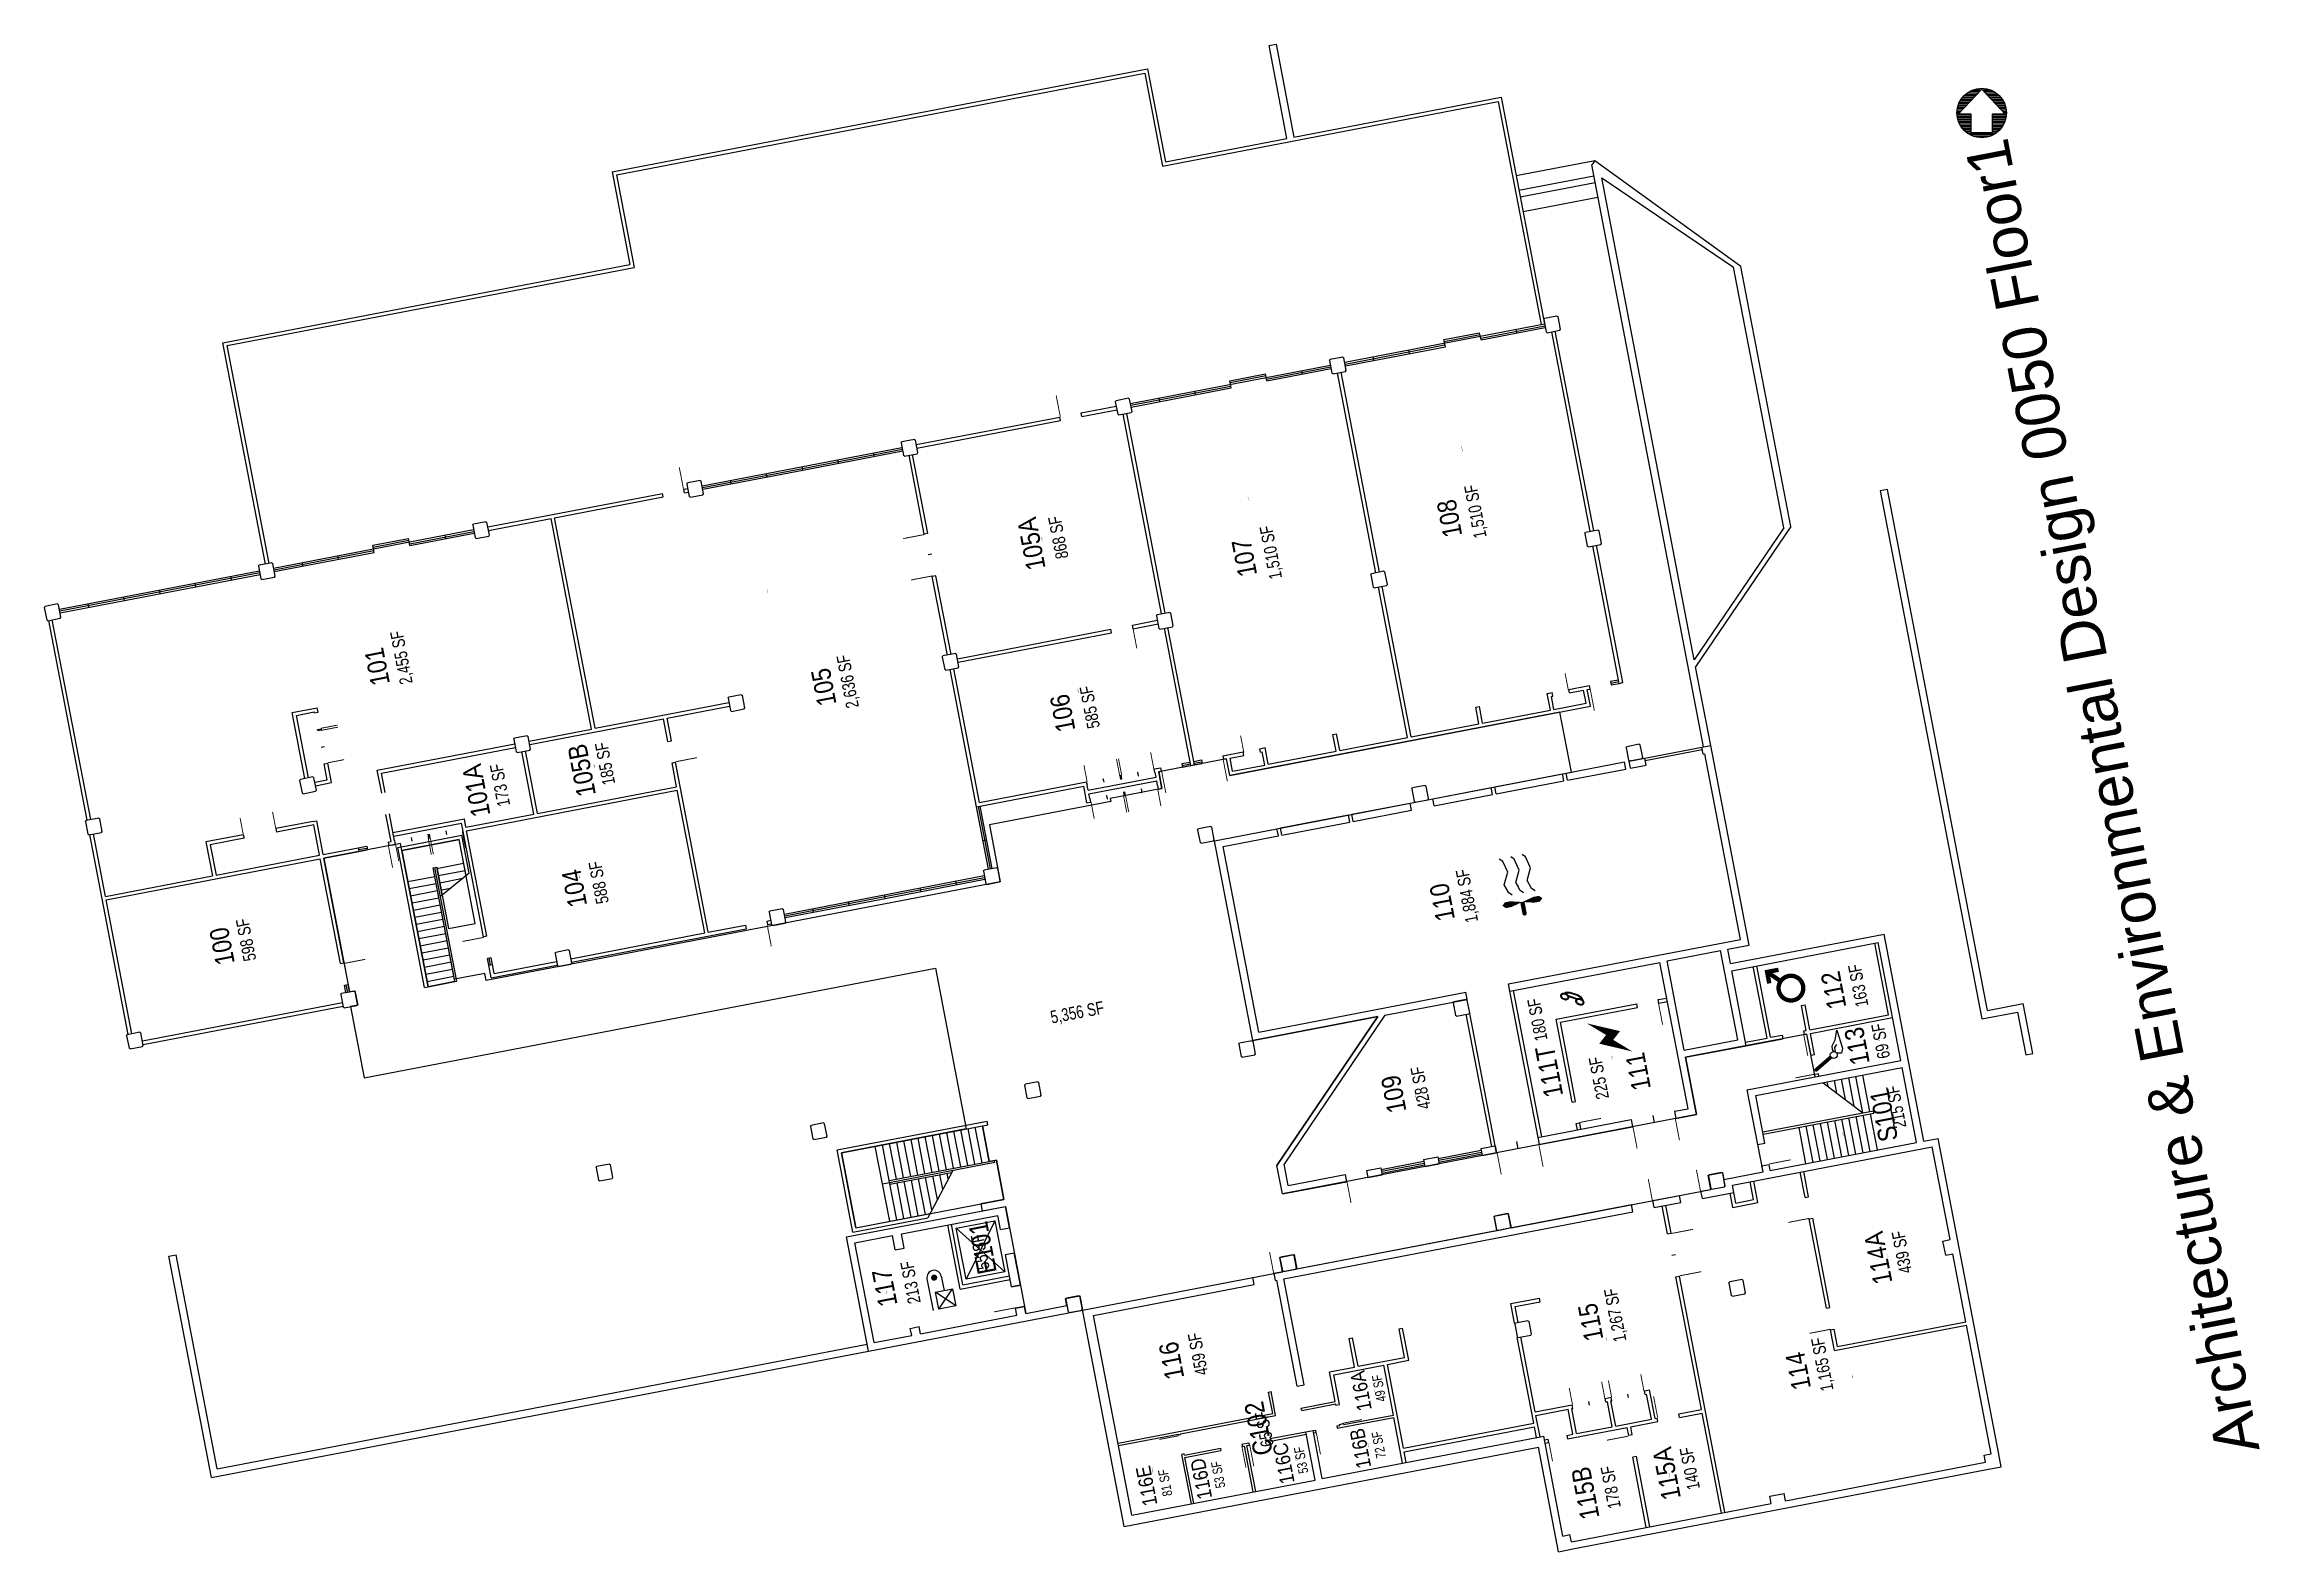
# Model space of a CAD drawing. Header units: inches. Extents: x 69199020 to 69202676, y 27674935 to 27677424.
import ezdxf
from ezdxf.enums import TextEntityAlignment as Align

# ---------------------------------------------------------------- set-up
doc = ezdxf.new("R2010")
doc.units = ezdxf.units.IN
doc.header["$LTSCALE"] = 10
doc.header["$MEASUREMENT"] = 0
doc.layers.get('0').update_dxf_attribs({"linetype": 'CONTINUOUS'})
for name, color, linetype in [('A-DOOR', 2, 'CONTINUOUS'), ('A-FLOR', 3, 'CONTINUOUS'), ('A-GLAZ', 1, 'CONTINUOUS'), ('A-IDEN-ICON', 4, 'CONTINUOUS'), ('A-IDEN-RNUM', 7, 'CONTINUOUS'), ('A-IDEN-SNUM', 4, 'CONTINUOUS'), ('A-IDEN-VNUM', 4, 'CONTINUOUS'), ('A-SITE', 3, 'CONTINUOUS'), ('A-TTLB', 4, 'CONTINUOUS'), ('A-WALL', 5, 'CONTINUOUS'), ('AREA-OUTSIDE', 3, 'CONTINUOUS'), ('AREA-TEXT', 3, 'CONTINUOUS')]:
    doc.layers.add(name, color=color, linetype=linetype)
doc.styles.add('CP_AREA', font='arial.ttf', dxfattribs={"height": 15})
doc.styles.add('CP_ROOMSNUMBER', font='arial.ttf', dxfattribs={"height": 1})
doc.styles.add('CP_ROOMVNUMBER', font='arial.ttf', dxfattribs={"width": 0.85, "height": 0.075})
doc.styles.add('CP_TITLE', font='arial.ttf', dxfattribs={"width": 0.85, "height": 0.125})

msp = doc.modelspace()

# ---------------------------------------------------------------- texts
at = {"layer": 'A-IDEN-RNUM', "style": 'CP_ROOMSNUMBER', "width": 0.85}
for s, p in [('0108-00', (69201359.9, 27676755.8)), ('0107-00', (69201007.5, 27676673.5)), ('0105-A0', (69200666.5, 27676607.9)), ('0105-00', (69200213.5, 27676520.9)), ('0101-00', (69199611.1, 27676405.2)), ('0106-00', (69200726.2, 27676356.8)), ('0105-B0', (69199927.7, 27676232.9)), ('0101-A0', (69199724.6, 27676193.9)), ('0104-00', (69199903.1, 27676050.1)), ('0110-00', (69201453, 27676035.4)), ('0100-00', (69199307.6, 27675937.5)), ('0112-00', (69202018.3, 27675883.1)), ('0111-T0', (69201488.7, 27675827.2)), ('0113-00', (69202047.7, 27675781)), ('0111-00', (69201607.6, 27675750.4)), ('0109-00', (69201283.2, 27675688.1)), ('S101-00', (69201988.8, 27675624.5)), ('E101-00', (69200569.7, 27675432.9)), ('0114-A0', (69202062.3, 27675424.7)), ('0117-00', (69200410.1, 27675364)), ('0115-00', (69201597.8, 27675287.5)), ('0116-00', (69200891.8, 27675277.3)), ('0114-00', (69202004.5, 27675225.1)), ('0116-A0', (69201216.5, 27675198.7)), ('C102-00', (69201037.2, 27675135.7)), ('0116-B0', (69201205, 27675111.1)), ('0116-E0', (69200848.8, 27675070.1)), ('0116-C0', (69201085.5, 27675088.2)), ('0116-D0', (69200937.3, 27675059.7)), ('0115-B0', (69201564.7, 27675035.2)), ('0115-A0', (69201702.1, 27675061.6))]:
    msp.add_text(s, height=1, rotation=100.88, dxfattribs=at).set_placement(p, align=Align.MIDDLE)
at = {"layer": 'A-IDEN-SNUM', "style": 'CP_ROOMSNUMBER', "width": 0.85}
for s, p in [('0050010800', (69201359.9, 27676755.8)), ('0050010700', (69201007.5, 27676673.5)), ('00500105A0', (69200666.5, 27676607.9)), ('0050010500', (69200213.5, 27676520.9)), ('0050010100', (69199611.1, 27676405.2)), ('0050010600', (69200726.2, 27676356.8)), ('00500105B0', (69199927.7, 27676232.9)), ('00500101A0', (69199724.6, 27676193.9)), ('0050010400', (69199903.1, 27676050.1)), ('0050011000', (69201453, 27676035.4)), ('0050010000', (69199307.6, 27675937.5)), ('0050011200', (69202018.3, 27675883.1)), ('00500111T0', (69201488.7, 27675827.2)), ('0050011300', (69202047.7, 27675781)), ('0050011100', (69201607.6, 27675750.4)), ('0050010900', (69201283.2, 27675688.1)), ('0050S10100', (69201988.8, 27675624.5)), ('0050E10100', (69200569.7, 27675432.9)), ('00500114A0', (69202062.3, 27675424.7)), ('0050011700', (69200410.1, 27675364)), ('0050011500', (69201597.8, 27675287.5)), ('0050011600', (69200891.8, 27675277.3)), ('0050011400', (69202004.5, 27675225.1)), ('00500116A0', (69201216.5, 27675198.7)), ('0050C10200', (69201037.2, 27675135.7)), ('00500116B0', (69201205, 27675111.1)), ('00500116E0', (69200848.8, 27675070.1)), ('00500116C0', (69201085.5, 27675088.2)), ('00500115A0', (69201702.1, 27675061.6)), ('00500116D0', (69200937.3, 27675059.7)), ('00500115B0', (69201564.7, 27675035.2))]:
    msp.add_text(s, height=1, rotation=100.88, dxfattribs=at).set_placement(p, align=Align.MIDDLE)
at = {"layer": 'A-IDEN-VNUM', "style": 'CP_ROOMVNUMBER', "width": 0.85}
for s, height, p in [('105A', 31.5, (69200649.1, 27676599)), ('108', 31.5, (69201339.1, 27676640.9)), ('107', 31.5, (69201000.6, 27676575.9)), ('101', 31.5, (69199569.3, 27676396.2)), ('105', 31.5, (69200306.3, 27676362.5)), ('106', 31.5, (69200700.6, 27676319.5)), ('101A', 31.5, (69199732.9, 27676191.7)), ('105B', 31.5, (69199906.9, 27676225.1)), ('104', 31.5, (69199894.8, 27676030.3)), ('110', 31.5, (69201327.1, 27676007.4)), ('100', 31.5, (69199313.3, 27675934.7)), ('112', 31.5, (69201972.8, 27675862)), ('113', 31.5, (69202011.7, 27675769.8)), ('111T', 31.5, (69201503.6, 27675727.6)), ('111', 31.5, (69201650.5, 27675727.8)), ('109', 31.5, (69201247, 27675690.5)), ('S101', 31.5, (69202056, 27675655.6)), ('E101', 31.5, (69200568.5, 27675436.8)), ('114A', 31.5, (69202046.7, 27675420)), ('117', 31.5, (69200407, 27675370.8)), ('115', 31.5, (69201572.3, 27675314)), ('116', 31.5, (69200880.3, 27675250.4)), ('114', 31.5, (69201914.7, 27675233.3)), ('116A', 24, (69201193.1, 27675200.5)), ('C102', 31.5, (69201024.1, 27675138.5)), ('116B', 24, (69201192.1, 27675105.7)), ('116C', 24, (69201065.6, 27675080.8)), ('115A', 31.5, (69201697.8, 27675064)), ('116E', 24, (69200839.2, 27675043.7)), ('116D', 24, (69200929.4, 27675055.5)), ('115B', 31.5, (69201563.5, 27675031.8))]:
    msp.add_text(s, height=height, rotation=100.88, dxfattribs=at).set_placement(p, align=Align.MIDDLE)
at = {"layer": 'A-TTLB', "style": 'CP_TITLE'}
msp.add_text('Architecture & Environmental Design 0050 Floor1', height=72, rotation=100.88, dxfattribs=at).set_placement((69202676.5, 27675104))
at = {"layer": 'AREA-OUTSIDE', "style": 'CP_AREA', "width": 0.75}
msp.add_text('5,356 SF', height=21, rotation=10.8755, dxfattribs=at).set_placement((69200724.8, 27675825.8), align=Align.MIDDLE_CENTER)
at = {"layer": 'AREA-TEXT', "style": 'CP_AREA', "width": 0.75}
for s, height, p in [('1,510 SF', 21, (69201381.9, 27676652.6)), ('868 SF', 21, (69200693.6, 27676609.6)), ('1,510 SF', 21, (69201044.3, 27676584.9)), ('2,455 SF', 21, (69199609.4, 27676411.3)), ('2,636 SF', 21, (69200346, 27676371.8)), ('585 SF', 21, (69200745.5, 27676329.5)), ('173 SF', 21, (69199772.1, 27676200.7)), ('185 SF', 21, (69199945.5, 27676236.3)), ('588 SF', 21, (69199935, 27676039.9)), ('1,884 SF', 21, (69201368, 27676017.9)), ('598 SF', 21, (69199353, 27675945.3)), ('163 SF', 21, (69202013.8, 27675869.8)), ('180 SF', 21, (69201484.3, 27675813.5)), ('69 SF', 21, (69202050.9, 27675778.3)), ('428 SF', 21, (69201291.6, 27675700.8)), ('225 SF', 21, (69201585.7, 27675717.2)), ('215 SF', 21, (69202076.5, 27675669.5)), ('55 SF', 21, (69200564.6, 27675429.9)), ('439 SF', 21, (69202085.7, 27675429.7)), ('213 SF', 21, (69200449.7, 27675379.6)), ('1,267 SF', 21, (69201612.7, 27675325.7)), ('459 SF', 21, (69200924, 27675261.5)), ('1,165 SF', 21, (69201954.5, 27675244.4)), ('49 SF', 16, (69201223, 27675205)), ('65 SF', 21, (69201033.6, 27675137.4)), ('53 SF', 16, (69201094.3, 27675086.3)), ('72 SF', 16, (69201222.5, 27675111.5)), ('140 SF', 21, (69201735.8, 27675072.6)), ('81 SF', 16, (69200870, 27675049)), ('53 SF', 16, (69200957.5, 27675062.4)), ('178 SF', 21, (69201605.3, 27675041.5))]:
    msp.add_text(s, height=height, rotation=100.8755, dxfattribs=at).set_placement(p, align=Align.MIDDLE_CENTER)

# ---------------------------------------------------------------- blocks, each defined once
blk = doc.blocks.new('CPELEV')
for p, q in [((-0.035, 0.03), (-0.035, -0.08)), ((0.015, 0.03), (0.015, -0.02)), ((0.045, -0.08), (-0.015, -0.02)), ((-0.015, -0.08), (0.045, -0.02)), ((-0.015, -0.02), (0.045, -0.02)), ((-0.015, -0.08), (-0.015, -0.02)), ((0.045, -0.02), (0.045, -0.08)), ((0.045, -0.08), (-0.015, -0.08))]:
    blk.add_line(p, q)
at = {"const_width": 0.0106}
blk.add_lwpolyline([(-0.0153, 0.03, 1), (-0.0047, 0.03, 1)], format="xyb", close=True, dxfattribs=at)
blk.add_arc((-0.01, 0.03), 0.025, 0, 180)
blk = doc.blocks.new('CPMECH')
for p, q in [((0.005, 0.025), (0.015, 0.035)), ((0.015, 0.035), (0.045, 0.045)), ((0.015, -0.005), (0.045, 0.005)), ((0.045, 0.045), (0.085, 0.025)), ((0.045, 0.005), (0.085, -0.015)), ((0.085, 0.025), (0.125, 0.035)), ((0.125, 0.035), (0.135, 0.045)), ((0.125, -0.005), (0.135, 0.005)), ((0.005, -0.015), (0.015, -0.005)), ((0.005, -0.055), (0.015, -0.045)), ((0.015, -0.045), (0.045, -0.035)), ((0.045, -0.035), (0.085, -0.055)), ((0.085, -0.015), (0.125, -0.005)), ((0.085, -0.055), (0.125, -0.045)), ((0.125, -0.045), (0.135, -0.035))]:
    blk.add_line(p, q)
at = {"const_width": 0.0075}
blk.add_lwpolyline([(-0.0682, -0.0069, 1), (-0.0618, -0.0031, 1)], format="xyb", close=True, dxfattribs=at)
at = {"const_width": 0.015}
blk.add_lwpolyline([(-0.025, -0.005), (-0.065, -0.005)], dxfattribs=at)
for points in [[(-0.025, -0.005, 0, 0.02, 0), (-0.025, 0.035, 0.02, 0.02, 0), (-0.025, 0.055, 0.02, 0, 0), (-0.025, 0.065, 0, 0, 0)], [(-0.025, -0.005, 0, 0.02, 0), (-0.025, -0.045, 0.02, 0.02, 0), (-0.025, -0.065, 0.02, 0, 0), (-0.025, -0.075, 0, 0, 0)]]:
    blk.add_lwpolyline(points, format="xyseb")
blk = doc.blocks.new('CPELECT')
blk.add_lwpolyline([(0.0623, 0.0629, 0, 0.03, 0), (0.0105, -0.0168, 0.03, 0.03, 0), (-0.0105, 0.0068, 0.03, 0, 0), (-0.0623, -0.0729, 0.03, 0, 0)], format="xyseb")
blk = doc.blocks.new('CPMEN')
at = {"const_width": 0.015}
blk.add_lwpolyline([(-0.0575, -0.02, 1), (0.0275, -0.02, 1)], format="xyb", close=True, dxfattribs=at)
for points in [[(0.055, 0.01), (0.055, 0.05), (0.015, 0.05)], [(0.0151, 0.0101), (0.055, 0.05)]]:
    blk.add_lwpolyline(points, dxfattribs=at)
blk = doc.blocks.new('CPCUST')
for p, q in [((0.0171, -0.0639), (0.02, -0.0466)), ((0.0358, -0.0705), (0.0171, -0.0639)), ((0.0262, -0.0408), (0.0446, -0.0406)), ((0.0297, -0.0341), (0.0376, -0.0302)), ((0.1117, -0.0625), (0.0358, -0.0705)), ((0.0376, -0.0302), (0.0533, -0.0324)), ((0.0446, -0.0406), (0.0543, -0.0505)), ((0.0533, -0.0324), (0.0745, -0.0479)), ((0.0745, -0.0479), (0.1117, -0.0625))]:
    blk.add_line(p, q)
at = {"const_width": 0.015}
blk.add_lwpolyline([(-0.03, 0.05), (0.01, -0.0193)], dxfattribs=at)
at = {"const_width": 0.0075}
blk.add_lwpolyline([(-0.0332, 0.0481, 1), (-0.0268, 0.0519, 1)], format="xyb", close=True, dxfattribs=at)
blk.add_circle((0.0158, -0.0313), 0.0141)
blk = doc.blocks.new('CPPHONE')
for p, q in [((0.01, 0.025), (-0.02, -0.025)), ((0.017, 0.028), (-0.018, -0.033))]:
    blk.add_line(p, q)
for points in [[(0.036, 0.057), (0.042, 0.031), (0.038, 0.011), (0.008, -0.041), (-0.008, -0.056), (-0.034, -0.064)], [(0.033, 0.047), (0.037, 0.031), (0.033, 0.013), (0.004, -0.038), (-0.011, -0.051), (-0.026, -0.057)]]:
    blk.add_lwpolyline(points)
for points in [[(0.029, 0.079, 0.139889), (0.022, 0.08, 0.107118), (0.012, 0.078, 0.079812), (0.004, 0.072, 0.067459), (-0.003, 0.063, 0.067459), (-0.008, 0.051, 0.079812), (-0.009, 0.041, 0.107118), (-0.006, 0.032, 0.139889), (-0.001, 0.027, 0.139889), (0.006, 0.025, 0.107118), (0.015, 0.027, 0.079812), (0.024, 0.033, 0.067459), (0.031, 0.043, 0.067459), (0.036, 0.054, 0.079812), (0.037, 0.064, 0.107118), (0.034, 0.073, 0.139889)], [(0.026, 0.074, 0.139889), (0.022, 0.075, 0.107118), (0.014, 0.074, 0.079812), (0.007, 0.069, 0.067459), (0.001, 0.06, 0.067459), (-0.003, 0.05, 0.079812), (-0.004, 0.042, 0.107118), (-0.002, 0.034, 0.139889), (0.001, 0.031, 0.139889), (0.006, 0.03, 0.107118), (0.013, 0.032, 0.079812), (0.02, 0.037, 0.067459), (0.027, 0.045, 0.067459), (0.031, 0.055, 0.079812), (0.032, 0.064, 0.107118), (0.03, 0.071, 0.139889)], [(-0.026, -0.017, 0.139889), (-0.033, -0.015, 0.107118), (-0.043, -0.017, 0.079812), (-0.051, -0.023, 0.067459), (-0.058, -0.033, 0.067459), (-0.063, -0.044, 0.079812), (-0.064, -0.054, 0.107118), (-0.061, -0.063, 0.139889), (-0.056, -0.069, 0.139889), (-0.049, -0.07, 0.107118), (-0.04, -0.068, 0.079812), (-0.031, -0.062, 0.067459), (-0.024, -0.053, 0.067459), (-0.019, -0.041, 0.079812), (-0.018, -0.031, 0.107118), (-0.021, -0.022, 0.139889)], [(-0.029, -0.021, 0.139889), (-0.033, -0.02, 0.107118), (-0.041, -0.022, 0.079812), (-0.048, -0.027, 0.067459), (-0.054, -0.035, 0.067459), (-0.058, -0.045, 0.079812), (-0.059, -0.054, 0.107118), (-0.057, -0.061, 0.139889), (-0.054, -0.064, 0.139889), (-0.049, -0.065, 0.107118), (-0.042, -0.064, 0.079812), (-0.035, -0.059, 0.067459), (-0.028, -0.05, 0.067459), (-0.024, -0.04, 0.079812), (-0.023, -0.032, 0.107118), (-0.025, -0.024, 0.139889)]]:
    blk.add_lwpolyline(points, format="xyb", close=True)
blk = doc.blocks.new('CP_North')
at = {"color": 0}
for p, q in [((-14.2, 38.6), (-0.6, 38.6)), ((0.6, 38.6), (14.2, 38.6)), ((-40.9, 2.8), (-34.7, 2.8)), ((-40.9, 0.2), (-37.1, 0.2)), ((-40.6, 5.3), (-32.3, 5.3)), ((-40.2, 7.9), (-29.8, 7.9)), ((-39.6, 10.4), (-27.4, 10.4)), ((-38.9, 13), (-24.9, 13)), ((-38, 15.6), (-22.5, 15.6)), ((-36.8, 18.1), (-20.1, 18.1)), ((-35.5, 20.7), (-17.6, 20.7)), ((-33.8, 23.2), (-15.2, 23.2)), ((-32, 25.8), (-12.8, 25.8)), ((-29.7, 28.3), (-10.3, 28.3)), ((-27.1, 30.9), (-7.9, 30.9)), ((-23.9, 33.5), (-5.5, 33.5)), ((-19.8, 36), (-3, 36)), ((3, 36), (19.8, 36)), ((5.5, 33.5), (23.9, 33.5)), ((7.9, 30.9), (27.1, 30.9)), ((10.3, 28.3), (29.7, 28.3)), ((12.8, 25.8), (32, 25.8)), ((15.2, 23.2), (33.8, 23.2)), ((17.6, 20.7), (35.5, 20.7)), ((20.1, 18.1), (36.8, 18.1)), ((22.5, 15.6), (38, 15.6)), ((24.9, 13), (38.9, 13)), ((27.4, 10.4), (39.6, 10.4)), ((29.8, 7.9), (40.2, 7.9)), ((32.3, 5.3), (40.6, 5.3)), ((34.7, 2.8), (40.9, 2.8)), ((37.1, 0.2), (40.9, 0.2)), ((-40.9, -2.4), (-17.5, -2.4)), ((-40.6, -4.9), (-17.5, -4.9)), ((-40.2, -7.5), (-17.5, -7.5)), ((-39.6, -10), (-17.5, -10)), ((-38.9, -12.6), (-17.5, -12.6)), ((-38, -15.2), (-17.5, -15.2)), ((-36.8, -17.7), (-17.5, -17.7)), ((-35.5, -20.3), (-17.5, -20.3)), ((-33.8, -22.8), (-17.5, -22.8)), ((-32, -25.4), (-17.5, -25.4)), ((-29.7, -27.9), (-17.5, -27.9)), ((-27.1, -30.5), (-17.5, -30.5)), ((-23.9, -33.1), (23.9, -33.1)), ((-19.8, -35.6), (19.8, -35.6)), ((17.5, -2.4), (40.9, -2.4)), ((17.5, -4.9), (40.6, -4.9)), ((17.5, -7.5), (40.2, -7.5)), ((17.5, -10), (39.6, -10)), ((17.5, -12.6), (38.9, -12.6)), ((17.5, -15.2), (38, -15.2)), ((17.5, -17.7), (36.8, -17.7)), ((17.5, -20.3), (35.5, -20.3)), ((17.5, -22.8), (33.8, -22.8)), ((17.5, -25.4), (32, -25.4)), ((17.5, -27.9), (29.7, -27.9)), ((17.5, -30.5), (27.1, -30.5)), ((-14.2, -38.2), (14.2, -38.2))]:
    blk.add_line(p, q, dxfattribs=at)
at = {"color": 0, "linetype": 'ByBlock', "lineweight": -2}
blk.add_lwpolyline([(-17.5, -32.9), (-17.5, -1.8), (-39, -1.8), (0, 39.2), (39, -1.8), (17.5, -1.8), (17.5, -32.9)], close=True, dxfattribs=at)
blk.add_circle((0, 0.2), 40.9, dxfattribs=at)

# ---------------------------------------------------------------- linework, layer by layer
at = {"layer": 'A-DOOR'}
for points in [[(69200696.9, 27676808.9, 1.5, 1.5, 0), (69200690.1, 27676844.2, 0, 0, 0), (69200690.9, 27676844.4, 0, 0, -0.414214), (69200731.8, 27676814, 0, 0, -0.414214)], [(69200074.9, 27676689.9, 1.5, 1.5, 0), (69200068.1, 27676725.3, 0, 0, 0), (69200067.3, 27676725.1, 0, 0, 0.414214), (69200040.5, 27676681.8, 0, 0, 0.414214)], [(69200472.9, 27676614.6, 1.5, 1.5, 0), (69200437.6, 27676607.8, 0, 0, 0), (69200437.7, 27676607.1, 0, 0, 0.414214), (69200481.1, 27676580.3, 0, 0, 0.414214)], [(69200486.1, 27676546.3, 1.5, 1.5, 0), (69200450.7, 27676539.5, 0, 0, 0), (69200450.6, 27676540.2, 0, 0, -0.414214), (69200480.9, 27676581.2, 0, 0, -0.414214)], [(69200816.4, 27676462, 1.5, 1.5, 0), (69200823.2, 27676426.6, 0, 0, 0), (69200822.5, 27676426.5, 0, 0, -0.387439), (69200781.1, 27676455.2, 0, 0, -0.414214)], [(69201535.4, 27676357.7, 1.5, 1.5, 0), (69201530.1, 27676385.2, 0, 0, 0), (69201530.9, 27676385.3, 0, 0, 0.414214), (69201508.7, 27676352.6, 0, 0, 0.414214)], [(69201571.6, 27676358.9, 1.5, 1.5, 0), (69201578.4, 27676323.6, 0, 0, 0), (69201579.1, 27676323.7, 0, 0, 0.414214), (69201605.9, 27676367, 0, 0, 0.414214)], [(69199476.5, 27676294.6, 1.5, 1.5, 0), (69199504, 27676299.9, 0, 0, 0), (69199504.2, 27676299.2, 0, 0, 0.414214), (69199471.4, 27676321.4, 0, 0, 0.414214)], [(69199477.2, 27676291.2, 1.5, 1.5, 0), (69199504.7, 27676296.5, 0, 0, 0), (69199504.5, 27676297.2, 0, 0, -0.414214), (69199482.3, 27676264.4, 0, 0, -0.414214)], [(69200062.2, 27676239.4, 1.5, 1.5, 0), (69200097.5, 27676246.2, 0, 0, 0), (69200097.4, 27676246.9, 0, 0, 0.414214), (69200054, 27676273.7, 0, 0, 0.414214)], [(69200999.8, 27676254.8, 1.5, 1.5, 0), (69200994.5, 27676282.3, 0, 0, 0), (69200993.8, 27676282.2, 0, 0, -0.414214), (69201026.6, 27676259.9, 0, 0, -0.414214)], [(69199487.5, 27676237.6, 1.5, 1.5, 0), (69199515, 27676242.9, 0, 0, 0), (69199515.1, 27676242.2, 0, 0, 0.414214), (69199482.3, 27676264.4, 0, 0, 0.414214)], [(69200741.2, 27676206.3, 1.5, 1.5, 0), (69200735.9, 27676233.8, 0, 0, 0), (69200735.1, 27676233.6, 0, 0, -0.414214), (69200767.9, 27676211.4, 0, 0, -0.414214)], [(69200794.9, 27676216.6, 1.5, 1.5, 0), (69200789.6, 27676244.1, 0, 0, 0), (69200790.4, 27676244.2, 0, 0, 0.414214), (69200768.2, 27676211.4, 0, 0, 0.414214)], [(69200798.2, 27676217.2, 1.5, 1.5, 0), (69200792.9, 27676244.7, 0, 0, 0), (69200792.2, 27676244.6, 0, 0, -0.414214), (69200825, 27676222.4, 0, 0, -0.414214)], [(69200851.3, 27676227.4, 1.5, 1.5, 0), (69200846, 27676254.9, 0, 0, 0), (69200846.7, 27676255, 0, 0, 0.414214), (69200824.5, 27676222.3, 0, 0, 0.414214)], [(69200965.8, 27676242.5, 1.5, 1.5, 0), (69200972.6, 27676207.2, 0, 0, 0), (69200971.8, 27676207, 0, 0, -0.414214), (69200930.9, 27676237.3, 0, 0, -0.414214)], [(69200864.3, 27676223, 1.5, 1.5, 0), (69200871.1, 27676187.7, 0, 0, 0), (69200871.8, 27676187.8, 0, 0, 0.414214), (69200898.6, 27676231.1, 0, 0, 0.414214)], [(69200747.6, 27676172.9, 1.5, 1.5, 0), (69200752.9, 27676145.4, 0, 0, 0), (69200752.1, 27676145.2, 0, 0, 0.414214), (69200774.3, 27676178, 0, 0, 0.414214)], [(69200801.3, 27676183.2, 1.5, 1.5, 0), (69200806.6, 27676155.7, 0, 0, 0), (69200807.4, 27676155.9, 0, 0, -0.414214), (69200774.6, 27676178.1, 0, 0, -0.414214)], [(69200804.6, 27676183.8, 1.5, 1.5, 0), (69200809.9, 27676156.3, 0, 0, 0), (69200809.2, 27676156.2, 0, 0, 0.414214), (69200831.4, 27676189, 0, 0, 0.414214)], [(69200857.7, 27676194, 1.5, 1.5, 0), (69200862.9, 27676166.5, 0, 0, 0), (69200863.7, 27676166.7, 0, 0, -0.414214), (69200830.9, 27676188.9, 0, 0, -0.414214)], [(69199348.5, 27676118.9, 1.5, 1.5, 0), (69199343.2, 27676146.4, 0, 0, 0), (69199342.5, 27676146.2, 0, 0, -0.414214), (69199375.3, 27676124, 0, 0, -0.414214)], [(69199402.1, 27676129.2, 1.5, 1.5, 0), (69199396.8, 27676156.7, 0, 0, 0), (69199397.5, 27676156.8, 0, 0, 0.414214), (69199375.3, 27676124, 0, 0, 0.414214)], [(69199709.9, 27676124.3, 1.5, 1.5, 0), (69199715.2, 27676096.8, 0, 0, 0), (69199715.9, 27676096.9, 0, 0, -0.414214), (69199683.2, 27676119.1, 0, 0, -0.414214)], [(69199588.1, 27676100, 1.5, 1.5, 0), (69199594.9, 27676064.7, 0, 0, 0), (69199594.1, 27676064.5, 0, 0, -0.414214), (69199553.2, 27676094.8, 0, 0, -0.414214)], [(69199599.8, 27676103.1, 1.5, 1.5, 0), (69199605.1, 27676075.6, 0, 0, 0), (69199604.4, 27676075.5, 0, 0, 0.414214), (69199626.6, 27676108.3, 0, 0, 0.414214)], [(69199653.6, 27676113.5, 1.5, 1.5, 0), (69199658.9, 27676086, 0, 0, 0), (69199659.6, 27676086.1, 0, 0, -0.414214), (69199626.8, 27676108.3, 0, 0, -0.414214)], [(69199656.9, 27676114.1, 1.5, 1.5, 0), (69199662.2, 27676086.6, 0, 0, 0), (69199661.4, 27676086.5, 0, 0, 0.414214), (69199683.6, 27676119.2, 0, 0, 0.414214)], [(69199745.7, 27675949.5, 1.5, 1.5, 0), (69199710.3, 27675942.7, 0, 0, 0), (69199710.5, 27675941.9, 0, 0, 0.414214), (69199753.8, 27675915.1, 0, 0, 0.414214)], [(69200213.2, 27675969.9, 1.5, 1.5, 0), (69200220, 27675934.5, 0, 0, 0), (69200219.2, 27675934.4, 0, 0, -0.414214), (69200178.3, 27675964.7, 0, 0, -0.414214)], [(69199514.6, 27675906.4, 1.5, 1.5, 0), (69199549.9, 27675913.2, 0, 0, 0), (69199550.1, 27675912.5, 0, 0, -0.414214), (69199519.7, 27675871.5, 0, 0, -0.414214)], [(69201684.2, 27675840.6, 1.5, 1.5, 0), (69201691, 27675805.3, 0, 0, 0), (69201690.3, 27675805.1, 0, 0, -0.414214), (69201649.3, 27675835.5, 0, 0, -0.414214)], [(69201923.8, 27675789.2, 1.5, 1.5, 0), (69201930.6, 27675753.9, 0, 0, 0), (69201929.8, 27675753.7, 0, 0, -0.414214), (69201888.9, 27675784.1, 0, 0, -0.414214)], [(69201941.5, 27675723.4, 1.5, 1.5, 0), (69201910.1, 27675717.4, 0, 0, 0), (69201910.2, 27675716.7, 0, 0, -0.414214), (69201935.6, 27675754.1, 0, 0, -0.414214)], [(69201553.8, 27675643.8, 1.5, 1.5, 0), (69201589.2, 27675650.6, 0, 0, 0), (69201589, 27675651.4, 0, 0, 0.414214), (69201545.7, 27675678.2, 0, 0, 0.414214)], [(69201712, 27675649.8, 1.5, 1.5, 0), (69201718.8, 27675614.5, 0, 0, 0), (69201718.1, 27675614.3, 0, 0, -0.414214), (69201677.1, 27675644.6, 0, 0, -0.414214)], [(69201642.1, 27675636.4, 1.5, 1.5, 0), (69201648.9, 27675601, 0, 0, 0), (69201649.6, 27675601.2, 0, 0, 0.414214), (69201676.4, 27675644.5, 0, 0, 0.414214)], [(69201417.9, 27675593.3, 1.5, 1.5, 0), (69201424.7, 27675558, 0, 0, 0), (69201425.4, 27675558.1, 0, 0, 0.414214), (69201452.2, 27675601.4, 0, 0, 0.414214)], [(69201486.9, 27675606.3, 1.5, 1.5, 0), (69201493.7, 27675570.9, 0, 0, 0), (69201493, 27675570.8, 0, 0, -0.414214), (69201452, 27675601.1, 0, 0, -0.414214)], [(69201867.1, 27675575.4, 1.5, 1.5, 0), (69201902.4, 27675582.2, 0, 0, 0), (69201902.3, 27675583, 0, 0, 0.414214), (69201859, 27675609.8, 0, 0, 0.414214)], [(69201170, 27675546.1, 1.5, 1.5, 0), (69201176.8, 27675510.8, 0, 0, 0), (69201177.5, 27675510.9, 0, 0, 0.414214), (69201204.3, 27675554.2, 0, 0, 0.414214)], [(69201674.1, 27675515, 1.5, 1.5, 0), (69201667.3, 27675550.4, 0, 0, 0), (69201666.5, 27675550.2, 0, 0, 0.414214), (69201639.7, 27675506.9, 0, 0, 0.414214)], [(69201753.6, 27675530.3, 1.5, 1.5, 0), (69201746.8, 27675565.6, 0, 0, 0), (69201746, 27675565.5, 0, 0, 0.414214), (69201719.2, 27675522.1, 0, 0, 0.414214)], [(69201932.6, 27675485.4, 1.5, 1.5, 0), (69201898.3, 27675478.8, 0, 0, 0), (69201898.2, 27675479.6, 0, 0, -0.414214), (69201928.5, 27675520.5, 0, 0, -0.414214)], [(69201705.9, 27675460.6, 1.5, 1.5, 0), (69201741.2, 27675467.4, 0, 0, 0), (69201741.4, 27675466.6, 0, 0, -0.414214), (69201711.1, 27675425.7, 0, 0, -0.414214)], [(69201049.1, 27675394.6, 1.5, 1.5, 0), (69201042.3, 27675430, 0, 0, 0), (69201041.6, 27675429.8, 0, 0, 0.414214), (69201014.7, 27675386.5, 0, 0, 0.414214)], [(69201719.3, 27675390.7, 1.5, 1.5, 0), (69201754.7, 27675397.5, 0, 0, 0), (69201754.5, 27675398.3, 0, 0, 0.414214), (69201711.2, 27675425.1, 0, 0, 0.414214)], [(69200623, 27675337.9, 1.5, 1.5, 0), (69200587.7, 27675331.1, 0, 0, 0), (69200587.5, 27675331.8, 0, 0, -0.414214), (69200617.9, 27675372.8, 0, 0, -0.414214)], [(69201967.8, 27675302.3, 1.5, 1.5, 0), (69201933.5, 27675295.7, 0, 0, 0), (69201933.4, 27675296.5, 0, 0, -0.414214), (69201963.7, 27675337.4, 0, 0, -0.414214)], [(69201595.6, 27675188.2, 1.5, 1.5, 0), (69201590.4, 27675215.7, 0, 0, 0), (69201591.1, 27675215.8, 0, 0, 0.414214), (69201568.9, 27675183.1, 0, 0, 0.414214)], [(69201606.8, 27675190.3, 1.5, 1.5, 0), (69201601.5, 27675217.8, 0, 0, 0), (69201600.7, 27675217.7, 0, 0, -0.414214), (69201633.5, 27675195.5, 0, 0, -0.414214)], [(69201660.2, 27675200.6, 1.5, 1.5, 0), (69201654.9, 27675228.1, 0, 0, 0), (69201655.6, 27675228.2, 0, 0, 0.414214), (69201633.4, 27675195.5, 0, 0, 0.414214)], [(69201163.5, 27675147.3, 1.5, 1.5, 0), (69201194.9, 27675153.3, 0, 0, 0), (69201195.1, 27675152.6, 0, 0, 0.414214), (69201157.6, 27675178, 0, 0, 0.414214)], [(69201542.2, 27675177.9, 1.5, 1.5, 0), (69201536.9, 27675205.4, 0, 0, 0), (69201536.2, 27675205.3, 0, 0, -0.414214), (69201569, 27675183.1, 0, 0, -0.414214)], [(69201682.8, 27675156.5, 1.5, 1.5, 0), (69201676, 27675191.9, 0, 0, 0), (69201676.8, 27675192, 0, 0, -0.414214), (69201717.7, 27675161.7, 0, 0, -0.414214)], [(69201119.5, 27675131.4, 1.5, 1.5, 0), (69201126.3, 27675096.1, 0, 0, 0), (69201127.1, 27675096.2, 0, 0, 0.414214), (69201153.9, 27675139.5, 0, 0, 0.414214)], [(69200892, 27675126.6, 1.5, 1.5, 0), (69200860.5, 27675120.6, 0, 0, 0), (69200860.4, 27675121.3, 0, 0, 0.414214), (69200897.9, 27675095.9, 0, 0, 0.414214)], [(69200996.6, 27675109.1, 1.5, 1.5, 0), (69201003.4, 27675073.8, 0, 0, 0), (69201002.7, 27675073.6, 0, 0, -0.414214), (69200961.7, 27675103.9, 0, 0, -0.414214)], [(69201009.5, 27675111.6, 1.5, 1.5, 0), (69201016.3, 27675076.2, 0, 0, 0), (69201017, 27675076.4, 0, 0, 0.414214), (69201043.8, 27675119.7, 0, 0, 0.414214)], [(69201503.3, 27675116, 1.5, 1.5, 0), (69201509.3, 27675084.6, 0, 0, 0), (69201508.6, 27675084.4, 0, 0, 0.414214), (69201534, 27675121.9, 0, 0, 0.414214)], [(69201634.5, 27675126, 1.5, 1.5, 0), (69201599.1, 27675119.2, 0, 0, 0), (69201599.3, 27675118.4, 0, 0, 0.414214), (69201642.6, 27675091.6, 0, 0, 0.414214)]]:
    msp.add_lwpolyline(points, format="xyseb", dxfattribs=at)
at = {"layer": 'A-FLOR'}
for p, q in [((69199661.8, 27676064), (69199667.7, 27676065.1)), ((69199697.8, 27675876.4), (69199661.8, 27676064)), ((69199700.7, 27675877), (69199664.7, 27676064.6)), ((69199676.5, 27676019.2), (69199667.7, 27676065.1)), ((69199668, 27676063.2), (69199712.2, 27676071.7)), ((69199670.3, 27676051.4), (69199714.5, 27676059.9)), ((69199721.4, 27676055.5), (69199673.8, 27676017)), ((69199620.2, 27676041.8), (69199664.4, 27676050.2)), ((69199622.5, 27676030), (69199666.7, 27676038.5)), ((69199624.7, 27676018.2), (69199668.9, 27676026.7)), ((69199672.6, 27676039.6), (69199710.9, 27676047)), ((69199674.8, 27676027.8), (69199691, 27676030.9)), ((69199627, 27676006.4), (69199671.2, 27676014.9)), ((69199629.3, 27675994.6), (69199673.5, 27676003.1)), ((69199631.5, 27675982.8), (69199675.7, 27675991.3)), ((69199633.8, 27675971.1), (69199678, 27675979.5)), ((69199636.1, 27675959.3), (69199680.3, 27675967.8)), ((69199638.3, 27675947.5), (69199682.5, 27675956)), ((69199640.6, 27675935.7), (69199684.8, 27675944.2)), ((69199642.9, 27675923.9), (69199687, 27675932.4)), ((69199645.1, 27675912.1), (69199689.3, 27675920.6)), ((69199647.4, 27675900.3), (69199691.6, 27675908.8)), ((69199649.6, 27675888.6), (69199693.8, 27675897.1)), ((69199651.9, 27675876.8), (69199696.1, 27675885.3)), ((69199697.8, 27675876.4), (69199700.7, 27675877)), ((69201955.7, 27675709.4), (69202021.4, 27675659.9)), ((69201964.2, 27675703), (69201962.7, 27675710.8)), ((69201978.5, 27675692.3), (69201974.5, 27675713.1)), ((69201992.8, 27675681.5), (69201986.3, 27675715.3)), ((69202007.1, 27675670.7), (69201998.1, 27675717.6)), ((69202021.4, 27675659.9), (69202009.9, 27675719.8)), ((69202033.2, 27675662.2), (69202021.7, 27675722.1)), ((69202010.1, 27675591.6), (69201998.6, 27675651.5)), ((69202021.9, 27675593.8), (69202010.3, 27675653.8)), ((69202033.6, 27675596.1), (69202022.1, 27675656)), ((69202045.4, 27675598.4), (69202033.9, 27675658.3)), ((69200328.6, 27675598.4), (69200576.1, 27675646)), ((69200335.6, 27675593.7), (69200577.2, 27675640.1)), ((69200450, 27675554.6), (69200438.7, 27675613.5)), ((69200461.8, 27675556.8), (69200450.5, 27675615.8)), ((69200473.6, 27675559.1), (69200462.3, 27675618)), ((69200485.4, 27675561.4), (69200474.1, 27675620.3)), ((69200497.2, 27675563.6), (69200485.9, 27675622.6)), ((69200509, 27675565.9), (69200497.6, 27675624.8)), ((69200520.7, 27675568.2), (69200509.4, 27675627.1)), ((69200532.5, 27675570.4), (69200521.2, 27675629.3)), ((69200544.3, 27675572.7), (69200533, 27675631.6)), ((69200556.1, 27675575), (69200544.8, 27675633.9)), ((69200567.9, 27675577.2), (69200556.6, 27675636.1)), ((69200579.7, 27675579.5), (69200568.3, 27675638.4)), ((69200577.2, 27675640.1), (69200576.1, 27675646)), ((69201927.6, 27675575.7), (69201916.1, 27675635.6)), ((69201939.4, 27675578), (69201927.9, 27675637.9)), ((69201951.2, 27675580.3), (69201939.6, 27675640.2)), ((69201962.9, 27675582.5), (69201951.4, 27675642.4)), ((69201974.7, 27675584.8), (69201963.2, 27675644.7)), ((69201986.5, 27675587.1), (69201975, 27675647)), ((69201998.3, 27675589.3), (69201986.8, 27675649.2)), ((69200354.6, 27675462.9), (69200328.6, 27675598.4)), ((69200359.4, 27675470), (69200335.6, 27675593.7)), ((69200415.4, 27675480.7), (69200391.6, 27675604.4)), ((69200414.7, 27675547.8), (69200403.4, 27675606.7)), ((69200403.5, 27675542.6), (69200589.1, 27675578.2)), ((69200414.7, 27675547.8), (69200588.5, 27675581.2)), ((69200426.5, 27675550), (69200415.1, 27675609)), ((69200438.3, 27675552.3), (69200426.9, 27675611.2)), ((69200589.1, 27675578.2), (69200588.5, 27675581.2)), ((69200427.1, 27675483), (69200414.7, 27675547.8)), ((69200415.8, 27675541.9), (69200517.5, 27675561.4)), ((69200438.9, 27675485.2), (69200427.6, 27675544.2)), ((69200450.7, 27675487.5), (69200439.4, 27675546.4)), ((69200462.5, 27675489.8), (69200451.2, 27675548.7)), ((69200474.3, 27675492), (69200463, 27675550.9)), ((69200485, 27675499.8), (69200474.7, 27675553.2)), ((69200519.3, 27675564.8), (69200478.1, 27675486.6)), ((69200494, 27675516.8), (69200486.5, 27675555.5)), ((69200502.9, 27675533.8), (69200498.3, 27675557.7)), ((69200511.9, 27675550.8), (69200510.1, 27675560)), ((69200354.6, 27675462.9), (69200478.1, 27675486.6)), ((69200359.4, 27675470), (69200481.7, 27675493.4)), ((69200525.2, 27675469.5), (69200588.9, 27675481.7)), ((69200541.4, 27675385.1), (69200525.2, 27675469.5)), ((69200525.2, 27675469.5), (69200605.2, 27675397.3)), ((69200588.9, 27675481.7), (69200541.4, 27675385.1)), ((69200588.9, 27675481.7), (69200605.2, 27675397.3)), ((69200605.2, 27675397.3), (69200541.4, 27675385.1))]:
    msp.add_line(p, q, dxfattribs=at)
at = {"layer": 'A-GLAZ'}
for p, q in [((69201166.3, 27676898.9), (69201496.2, 27676962.3)), ((69201330.1, 27676936.4), (69201389, 27676947.8)), ((69201332.4, 27676924.7), (69201330.1, 27676936.4)), ((69201330.7, 27676933.5), (69201389.6, 27676944.8)), ((69201391.3, 27676936), (69201389, 27676947.8)), ((69201390.7, 27676938.9), (69201496.8, 27676959.3)), ((69201391.3, 27676936), (69201497.4, 27676956.4)), ((69201450.2, 27676947.3), (69201449.1, 27676953.2)), ((69200812.7, 27676830.9), (69201142.7, 27676894.3)), ((69201166.8, 27676895.9), (69201331.8, 27676927.6)), ((69201167.4, 27676893), (69201332.4, 27676924.7)), ((69201214.5, 27676902), (69201213.4, 27676907.9)), ((69201273.5, 27676913.3), (69201272.3, 27676919.2)), ((69200813.3, 27676828), (69200978.3, 27676859.7)), ((69200813.9, 27676825), (69200978.8, 27676856.7)), ((69200976.6, 27676868.5), (69201035.5, 27676879.8)), ((69200978.8, 27676856.7), (69200976.6, 27676868.5)), ((69200977.1, 27676865.6), (69201036.1, 27676876.9)), ((69201037.8, 27676868.1), (69201035.5, 27676879.8)), ((69201037.2, 27676871), (69201143.3, 27676891.4)), ((69201037.8, 27676868.1), (69201143.8, 27676888.4)), ((69201096.7, 27676879.4), (69201095.6, 27676885.3)), ((69200861, 27676834.1), (69200859.9, 27676840)), ((69200919.9, 27676845.4), (69200918.8, 27676851.3)), ((69200105.7, 27676695.1), (69200435.6, 27676758.5)), ((69200271.2, 27676723.8), (69200436.2, 27676755.5)), ((69200271.8, 27676720.9), (69200436.8, 27676752.6)), ((69200389.6, 27676743.5), (69200388.5, 27676749.4)), ((69200106.2, 27676692.1), (69200271.2, 27676723.8)), ((69200106.8, 27676689.2), (69200271.8, 27676720.9)), ((69200212.9, 27676709.6), (69200211.7, 27676715.5)), ((69200271.8, 27676720.9), (69200270.6, 27676726.8)), ((69200330.7, 27676732.2), (69200329.6, 27676738.1)), ((69200153.9, 27676698.3), (69200152.8, 27676704.1)), ((69199398.6, 27676559.2), (69199728.6, 27676622.6)), ((69199562.4, 27676596.8), (69199621.4, 27676608.2)), ((69199563, 27676593.9), (69199621.9, 27676605.2)), ((69199623.6, 27676596.4), (69199621.4, 27676608.2)), ((69199623.1, 27676599.3), (69199729.1, 27676619.7)), ((69199623.6, 27676596.4), (69199729.7, 27676616.7)), ((69199682.6, 27676607.7), (69199681.4, 27676613.6)), ((69199399.2, 27676556.3), (69199564.1, 27676588)), ((69199399.7, 27676553.3), (69199564.7, 27676585)), ((69199446.9, 27676562.4), (69199445.7, 27676568.3)), ((69199505.8, 27676573.7), (69199504.7, 27676579.6)), ((69199564.7, 27676585), (69199562.4, 27676596.8)), ((69199045.1, 27676491.3), (69199375, 27676554.7)), ((69199045.6, 27676488.4), (69199375.6, 27676551.8)), ((69199046.2, 27676485.4), (69199376.2, 27676548.8)), ((69199270.1, 27676528.4), (69199269, 27676534.3)), ((69199329, 27676539.8), (69199327.9, 27676545.7)), ((69199093.3, 27676494.5), (69199092.2, 27676500.4)), ((69199152.3, 27676505.8), (69199151.1, 27676511.7)), ((69199211.2, 27676517.1), (69199210, 27676523)), ((69201605, 27676372.2), (69201618.3, 27676374.7)), ((69201605.5, 27676369.2), (69201618.8, 27676371.8)), ((69201606.1, 27676366.3), (69201619.4, 27676368.8)), ((69200897.7, 27676236.3), (69200911.2, 27676238.9)), ((69200898.2, 27676233.3), (69200911.8, 27676235.9)), ((69200917.1, 27676240), (69200929.9, 27676242.5)), ((69200917.7, 27676237.1), (69200930.4, 27676239.5)), ((69200918.2, 27676234.1), (69200931, 27676236.6)), ((69200898.8, 27676230.4), (69200912.3, 27676233)), ((69200578.6, 27676061.9), (69200558.8, 27676165.1)), ((69200581.6, 27676062.5), (69200561.8, 27676165.6)), ((69200584.5, 27676063.1), (69200564.7, 27676166.2)), ((69199538.3, 27676097.3), (69199552.1, 27676099.9)), ((69199538.3, 27676097.3), (69199539.4, 27676091.4)), ((69199538.9, 27676094.3), (69199552.6, 27676097)), ((69199539.4, 27676091.4), (69199553.2, 27676094)), ((69200575.5, 27676110.2), (69200569.6, 27676109.1)), ((69200241.5, 27675988), (69200571.5, 27676051.4)), ((69200242.1, 27675985.1), (69200407.1, 27676016.8)), ((69200407.6, 27676013.8), (69200406.5, 27676019.7)), ((69200407.1, 27676016.8), (69200572, 27676048.5)), ((69200407.6, 27676013.8), (69200572.6, 27676045.5)), ((69200466.5, 27676025.1), (69200465.4, 27676031)), ((69200525.5, 27676036.5), (69200524.3, 27676042.4)), ((69200242.6, 27675982.1), (69200407.6, 27676013.8)), ((69200289.8, 27675991.2), (69200288.6, 27675997.1)), ((69200348.7, 27676002.5), (69200347.6, 27676008.4)), ((69199753.7, 27675903.5), (69199751.5, 27675914.7)), ((69199756.6, 27675904), (69199754.5, 27675915.3)), ((69199759.6, 27675904.6), (69199757.4, 27675915.8)), ((69199518, 27675858.2), (69199515.6, 27675870.7)), ((69199520.9, 27675858.7), (69199518.5, 27675871.3)), ((69199523.9, 27675859.3), (69199521.5, 27675871.9)), ((69199753.7, 27675903.5), (69199759.6, 27675904.6)), ((69199518, 27675858.2), (69199523.9, 27675859.3)), ((69201226.4, 27675566.3), (69201297.1, 27675579.9)), ((69201227, 27675563.3), (69201297.7, 27675576.9)), ((69201320.7, 27675584.4), (69201391.4, 27675598)), ((69201321.3, 27675581.4), (69201392, 27675595)), ((69201321.8, 27675578.5), (69201392.5, 27675592.1)), ((69201227.6, 27675560.4), (69201298.3, 27675574))]:
    msp.add_line(p, q, dxfattribs=at)
at = {"layer": 'A-SITE'}
for p, q in [((69201041.4, 27677421.7), (69201053.2, 27677423.9)), ((69201070.8, 27677268.5), (69201041.4, 27677421.7)), ((69201053.2, 27677423.9), (69201082.6, 27677270.7)), ((69199957.2, 27677213.4), (69200841, 27677383.2)), ((69199964.2, 27677208.6), (69200836.3, 27677376.2)), ((69200836.3, 27677376.2), (69200865.7, 27677223)), ((69200841, 27677383.2), (69200870.5, 27677230)), ((69201082.6, 27677270.7), (69201424.3, 27677336.4)), ((69201424.3, 27677336.4), (69201496.2, 27676962.3)), ((69200865.7, 27677223), (69201419.6, 27677329.4)), ((69201419.6, 27677329.4), (69201490.3, 27676961.1)), ((69200870.5, 27677230), (69201070.8, 27677268.5)), ((69201578.9, 27677231.7), (69201449.3, 27677206.8)), ((69201578.9, 27677231.7), (69201574.1, 27677224.7)), ((69201758.6, 27676264.2), (69201574.1, 27677224.7)), ((69201820.1, 27677057.3), (69201578.9, 27677231.7)), ((69199957.2, 27677213.4), (69199986.6, 27677060.2)), ((69199964.2, 27677208.6), (69199993.7, 27677055.4)), ((69201453.8, 27677183.2), (69201577.5, 27677207)), ((69201579.8, 27677195.2), (69201456, 27677171.4)), ((69201743.3, 27676407.9), (69201590.4, 27677203.4)), ((69201590.4, 27677203.4), (69201808.2, 27677055.8)), ((69201460.6, 27677147.9), (69201584.3, 27677171.6)), ((69199314.9, 27676931.1), (69199986.6, 27677060.2)), ((69199322, 27676926.4), (69199993.7, 27677055.4)), ((69201890.8, 27676625.7), (69201808.2, 27677055.8)), ((69201902.6, 27676627.9), (69201820.1, 27677057.3)), ((69199385.1, 27676565.8), (69199314.9, 27676931.1)), ((69199391, 27676566.9), (69199322, 27676926.4)), ((69202061.9, 27676689.1), (69202050.1, 27676686.8)), ((69202050.1, 27676686.8), (69202217.7, 27675814.8)), ((69202227.2, 27675828.8), (69202061.9, 27676689.1)), ((69201890.8, 27676625.7), (69201743.3, 27676407.9)), ((69201902.6, 27676627.9), (69201745.5, 27676396.1)), ((69201770.4, 27676266.5), (69201745.5, 27676396.1)), ((69202227.2, 27675828.8), (69202286.1, 27675840.1)), ((69202302, 27675757.6), (69202286.1, 27675840.1)), ((69202217.7, 27675814.8), (69202276.6, 27675826.1)), ((69202276.6, 27675826.1), (69202290.2, 27675755.4)), ((69202290.2, 27675755.4), (69202302, 27675757.6)), ((69199225.8, 27675423.2), (69199237.6, 27675425.5)), ((69199296, 27675057.9), (69199225.8, 27675423.2)), ((69199305.5, 27675072), (69199237.6, 27675425.5)), ((69199296, 27675057.9), (69200380.2, 27675266.2)), ((69199305.5, 27675072), (69200377.9, 27675278))]:
    msp.add_line(p, q, dxfattribs=at)
at = {"layer": 'A-WALL'}
for p, q in [((69201494.8, 27676969.6), (69201496, 27676971.4)), ((69201494.8, 27676969.6), (69201498.8, 27676949)), ((69201516.6, 27676975.3), (69201496, 27676971.4)), ((69201516.6, 27676975.3), (69201518.4, 27676974.1)), ((69201522.3, 27676953.5), (69201518.4, 27676974.1)), ((69201500.5, 27676947.8), (69201498.8, 27676949)), ((69201500.5, 27676947.8), (69201521.2, 27676951.8)), ((69201571.3, 27676619.3), (69201507.9, 27676949.2)), ((69201577.2, 27676620.4), (69201513.8, 27676950.4)), ((69201521.2, 27676951.8), (69201522.3, 27676953.5)), ((69201141.3, 27676901.7), (69201142.5, 27676903.4)), ((69201141.3, 27676901.7), (69201145.2, 27676881.1)), ((69201163.1, 27676907.4), (69201142.5, 27676903.4)), ((69201163.1, 27676907.4), (69201164.9, 27676906.2)), ((69201168.8, 27676885.6), (69201164.9, 27676906.2)), ((69201147, 27676879.9), (69201145.2, 27676881.1)), ((69201147, 27676879.9), (69201167.6, 27676883.8)), ((69201217.8, 27676551.3), (69201154.4, 27676881.3)), ((69201223.7, 27676552.5), (69201160.3, 27676882.4)), ((69201167.6, 27676883.8), (69201168.8, 27676885.6)), ((69200731.6, 27676815.3), (69200789.2, 27676826.4)), ((69200732.7, 27676809.4), (69200790.3, 27676820.5)), ((69200787.7, 27676833.8), (69200788.9, 27676835.5)), ((69200787.7, 27676833.8), (69200791.7, 27676813.1)), ((69200809.6, 27676839.5), (69200788.9, 27676835.5)), ((69200809.6, 27676839.5), (69200811.3, 27676838.3)), ((69200815.3, 27676817.7), (69200811.3, 27676838.3)), ((69200459.2, 27676763), (69200696.2, 27676808.5)), ((69200460.3, 27676757.1), (69200697.3, 27676802.7)), ((69200697.3, 27676802.7), (69200696.2, 27676808.5)), ((69200732.7, 27676809.4), (69200731.6, 27676815.3)), ((69200793.5, 27676812), (69200791.7, 27676813.1)), ((69200793.5, 27676812), (69200814.1, 27676815.9)), ((69200864.2, 27676483.4), (69200800.8, 27676813.4)), ((69200870.1, 27676484.5), (69200806.7, 27676814.5)), ((69200814.1, 27676815.9), (69200815.3, 27676817.7)), ((69200434.2, 27676765.8), (69200435.4, 27676767.6)), ((69200434.2, 27676765.8), (69200438.2, 27676745.2)), ((69200456, 27676771.6), (69200435.4, 27676767.6)), ((69200439.9, 27676744), (69200460.6, 27676748)), ((69200478.2, 27676616.4), (69200453.2, 27676746.6)), ((69200456, 27676771.6), (69200457.8, 27676770.4)), ((69200461.7, 27676749.8), (69200457.8, 27676770.4)), ((69200460.6, 27676748), (69200461.7, 27676749.8)), ((69200439.9, 27676744), (69200438.2, 27676745.2)), ((69200472.3, 27676615.2), (69200447.3, 27676745.4)), ((69199752.1, 27676627.2), (69200040.4, 27676682.5)), ((69199862.3, 27676642.2), (69200041.5, 27676676.7)), ((69200041.5, 27676676.7), (69200040.4, 27676682.5)), ((69200075.7, 27676689.3), (69200082.1, 27676690.6)), ((69200076.9, 27676683.4), (69200075.7, 27676689.3)), ((69200076.9, 27676683.4), (69200083.2, 27676684.7)), ((69200080.7, 27676697.9), (69200081.9, 27676699.7)), ((69200080.7, 27676697.9), (69200084.6, 27676677.3)), ((69200102.5, 27676703.6), (69200081.9, 27676699.7)), ((69200086.4, 27676676.1), (69200084.6, 27676677.3)), ((69200086.4, 27676676.1), (69200107, 27676680.1)), ((69200102.5, 27676703.6), (69200104.2, 27676702.5)), ((69200108.2, 27676681.8), (69200104.2, 27676702.5)), ((69200107, 27676680.1), (69200108.2, 27676681.8)), ((69199753.3, 27676621.3), (69199856.4, 27676641.1)), ((69199923.2, 27676293.4), (69199856.4, 27676641.1)), ((69199929.1, 27676294.6), (69199862.3, 27676642.2)), ((69199727.1, 27676630), (69199728.3, 27676631.8)), ((69199727.1, 27676630), (69199731.1, 27676609.4)), ((69199749, 27676635.7), (69199728.3, 27676631.8)), ((69199732.9, 27676608.2), (69199731.1, 27676609.4)), ((69199732.9, 27676608.2), (69199753.5, 27676612.1)), ((69199749, 27676635.7), (69199750.7, 27676634.5)), ((69199754.7, 27676613.9), (69199750.7, 27676634.5)), ((69199753.5, 27676612.1), (69199754.7, 27676613.9)), ((69200478.2, 27676616.4), (69200472.3, 27676615.2)), ((69201562.7, 27676616.1), (69201563.9, 27676617.8)), ((69201562.7, 27676616.1), (69201566.7, 27676595.5)), ((69201584.6, 27676621.8), (69201563.9, 27676617.8)), ((69201584.6, 27676621.8), (69201586.3, 27676620.6)), ((69201590.3, 27676600), (69201586.3, 27676620.6)), ((69199373.6, 27676562.1), (69199374.8, 27676563.8)), ((69199395.4, 27676567.8), (69199374.8, 27676563.8)), ((69199395.4, 27676567.8), (69199397.2, 27676566.6)), ((69199401.1, 27676546), (69199397.2, 27676566.6)), ((69200484.8, 27676581.9), (69200478.9, 27676580.8)), ((69201568.5, 27676594.3), (69201566.7, 27676595.5)), ((69201568.5, 27676594.3), (69201589.1, 27676598.2)), ((69201619.4, 27676368.8), (69201575.8, 27676595.7)), ((69201625.3, 27676370), (69201581.7, 27676596.8)), ((69201589.1, 27676598.2), (69201590.3, 27676600)), ((69199373.6, 27676562.1), (69199377.6, 27676541.5)), ((69199379.3, 27676540.3), (69199377.6, 27676541.5)), ((69199379.3, 27676540.3), (69199400, 27676544.2)), ((69199400, 27676544.2), (69199401.1, 27676546)), ((69200491.6, 27676546.6), (69200485.7, 27676545.5)), ((69200510.7, 27676415.5), (69200485.7, 27676545.5)), ((69200516.6, 27676416.6), (69200491.6, 27676546.6)), ((69201209.2, 27676548.2), (69201210.4, 27676549.9)), ((69201209.2, 27676548.2), (69201213.2, 27676527.5)), ((69201231, 27676553.9), (69201210.4, 27676549.9)), ((69201214.9, 27676526.3), (69201213.2, 27676527.5)), ((69201214.9, 27676526.3), (69201235.5, 27676530.3)), ((69201270, 27676279.3), (69201222.3, 27676527.8)), ((69201275.9, 27676280.4), (69201228.2, 27676528.9)), ((69201231, 27676553.9), (69201232.8, 27676552.7)), ((69201236.7, 27676532.1), (69201232.8, 27676552.7)), ((69201235.5, 27676530.3), (69201236.7, 27676532.1)), ((69199020.1, 27676494.2), (69199021.3, 27676495.9)), ((69199020.1, 27676494.2), (69199024, 27676473.5)), ((69199041.9, 27676499.9), (69199021.3, 27676495.9)), ((69199041.9, 27676499.9), (69199043.6, 27676498.7)), ((69199047.6, 27676478.1), (69199043.6, 27676498.7)), ((69199025.8, 27676472.3), (69199024, 27676473.5)), ((69199025.8, 27676472.3), (69199046.4, 27676476.3)), ((69199090.7, 27676142.7), (69199027.3, 27676472.6)), ((69199096.6, 27676143.8), (69199033.2, 27676473.8)), ((69199046.4, 27676476.3), (69199047.6, 27676478.1)), ((69200527.1, 27676409.5), (69200780.5, 27676458.2)), ((69200815.8, 27676464.9), (69200857.1, 27676472.9)), ((69200817, 27676459.1), (69200858.2, 27676467)), ((69200855.7, 27676480.2), (69200856.9, 27676482)), ((69200855.7, 27676480.2), (69200859.6, 27676459.6)), ((69200877.5, 27676486), (69200856.9, 27676482)), ((69200861.4, 27676458.4), (69200859.6, 27676459.6)), ((69200861.4, 27676458.4), (69200882, 27676462.4)), ((69200912.3, 27676233), (69200868.8, 27676459.8)), ((69200918.2, 27676234.1), (69200874.6, 27676461)), ((69200877.5, 27676486), (69200879.2, 27676484.8)), ((69200883.2, 27676464.1), (69200879.2, 27676484.8)), ((69200882, 27676462.4), (69200883.2, 27676464.1)), ((69200524, 27676418), (69200503.3, 27676414.1)), ((69200524, 27676418), (69200525.7, 27676416.8)), ((69200528.3, 27676403.6), (69200781.6, 27676452.3)), ((69200502.1, 27676412.3), (69200503.3, 27676414.1)), ((69200502.1, 27676412.3), (69200506.1, 27676391.7)), ((69200507.9, 27676390.5), (69200506.1, 27676391.7)), ((69200507.9, 27676390.5), (69200528.5, 27676394.5)), ((69200558.8, 27676165.1), (69200515.2, 27676391.9)), ((69200563.6, 27676172.1), (69200521.1, 27676393)), ((69200529.7, 27676396.2), (69200525.7, 27676416.8)), ((69200528.5, 27676394.5), (69200529.7, 27676396.2)), ((69200148.6, 27676344.4), (69200149.8, 27676346.1)), ((69200148.6, 27676344.4), (69200152.6, 27676323.8)), ((69200170.4, 27676350.1), (69200149.8, 27676346.1)), ((69200170.4, 27676350.1), (69200172.2, 27676348.9)), ((69200176.1, 27676328.3), (69200172.2, 27676348.9)), ((69201500.4, 27676352.1), (69201508.5, 27676353.6)), ((69201505.7, 27676324.6), (69201500.4, 27676352.1)), ((69201507.5, 27676347.3), (69201509.6, 27676347.7)), ((69201511.6, 27676325.7), (69201507.5, 27676347.3)), ((69201509.6, 27676347.7), (69201508.5, 27676353.6)), ((69201536, 27676358.9), (69201569.6, 27676365.4)), ((69201537.1, 27676353), (69201536, 27676358.9)), ((69201537.1, 27676353), (69201560.5, 27676357.5)), ((69201564.6, 27676335.9), (69201560.5, 27676357.5)), ((69201566.4, 27676358.6), (69201570.7, 27676359.5)), ((69201571.7, 27676331.1), (69201566.4, 27676358.6)), ((69201569.6, 27676365.4), (69201570.7, 27676359.5)), ((69201605, 27676372.2), (69201606.1, 27676366.3)), ((69201619.4, 27676368.8), (69201625.3, 27676370)), ((69199429.1, 27676320.7), (69199470.4, 27676328.6)), ((69199450.1, 27676211.7), (69199429.1, 27676320.7)), ((69199436.2, 27676316), (69199465.6, 27676321.6)), ((69199456, 27676212.8), (69199436.2, 27676316)), ((69199465.9, 27676320.3), (69199465.6, 27676321.6)), ((69199465.9, 27676320.3), (69199471.8, 27676321.5)), ((69199471.8, 27676321.5), (69199470.4, 27676328.6)), ((69199821.2, 27676267.7), (69200042.1, 27676310.2)), ((69199929.1, 27676294.6), (69200150, 27676337)), ((69200049.3, 27676272.8), (69200042.1, 27676310.2)), ((69200048, 27676311.3), (69200151.2, 27676331.1)), ((69200055.2, 27676274), (69200048, 27676311.3)), ((69200154.3, 27676322.6), (69200152.6, 27676323.8)), ((69200154.3, 27676322.6), (69200174.9, 27676326.5)), ((69200174.9, 27676326.5), (69200176.1, 27676328.3)), ((69200976.5, 27676216.8), (69201571.7, 27676331.1)), ((69201382.6, 27676329.4), (69201388.5, 27676330.6)), ((69201387.9, 27676301.9), (69201382.6, 27676329.4)), ((69201393.8, 27676303.1), (69201388.5, 27676330.6)), ((69201393.8, 27676303.1), (69201505.7, 27676324.6)), ((69201511.6, 27676325.7), (69201564.6, 27676335.9)), ((69199471.2, 27676292.8), (69199477.1, 27676294)), ((69199471.5, 27676290.9), (69199471.2, 27676292.8)), ((69199471.5, 27676290.9), (69199477.4, 27676292)), ((69199477.4, 27676292), (69199477.1, 27676294)), ((69199795.1, 27676276.5), (69199796.3, 27676278.2)), ((69199795.1, 27676276.5), (69199799, 27676255.8)), ((69199816.9, 27676282.2), (69199796.3, 27676278.2)), ((69199816.9, 27676282.2), (69199818.6, 27676281)), ((69199822.6, 27676260.4), (69199818.6, 27676281)), ((69199820.1, 27676273.6), (69199923.2, 27676293.4)), ((69200049.3, 27676272.8), (69200055.2, 27676274)), ((69201146.9, 27676284.2), (69201152.8, 27676285.3)), ((69201152.2, 27676256.7), (69201146.9, 27676284.2)), ((69201158.1, 27676257.8), (69201152.8, 27676285.3)), ((69201158.1, 27676257.8), (69201270, 27676279.3)), ((69201275.9, 27676280.4), (69201387.9, 27676301.9)), ((69199476.8, 27676263.4), (69199482.7, 27676264.5)), ((69199482.1, 27676235.9), (69199488, 27676237)), ((69199487.1, 27676209.7), (69199482.1, 27676235.9)), ((69199494.2, 27676204.9), (69199488, 27676237)), ((69199569.6, 27676225.5), (69199796.5, 27676269.1)), ((69199576.7, 27676220.8), (69199797.6, 27676263.2)), ((69199800.8, 27676254.7), (69199799, 27676255.8)), ((69199800.8, 27676254.7), (69199821.4, 27676258.6)), ((69199828, 27676153), (69199808.2, 27676256.1)), ((69199833.9, 27676154.1), (69199814, 27676257.2)), ((69199821.4, 27676258.6), (69199822.6, 27676260.4)), ((69200056.1, 27676237.5), (69200062, 27676238.6)), ((69200063.7, 27676198.2), (69200056.1, 27676237.5)), ((69200116, 27675957.8), (69200062, 27676238.6)), ((69200897.7, 27676236.3), (69200898.8, 27676230.4)), ((69200929.9, 27676242.5), (69200931, 27676236.6)), ((69200965.2, 27676249.3), (69200998.9, 27676255.7)), ((69200965.2, 27676249.3), (69200966.4, 27676243.4)), ((69200966.4, 27676243.4), (69200971.3, 27676244.3)), ((69200976.5, 27676216.8), (69200971.3, 27676244.3)), ((69200977.2, 27676245.4), (69201000, 27676249.8)), ((69200981.3, 27676223.8), (69200977.2, 27676245.4)), ((69201000, 27676249.8), (69200998.9, 27676255.7)), ((69201026.4, 27676261), (69201034.9, 27676262.7)), ((69201027.5, 27676255.1), (69201026.4, 27676261)), ((69201027.5, 27676255.1), (69201030.2, 27676255.6)), ((69201034.3, 27676234), (69201030.2, 27676255.6)), ((69201040.2, 27676235.2), (69201034.9, 27676262.7)), ((69201040.2, 27676235.2), (69201152.2, 27676256.7)), ((69201531.8, 27676220.6), (69201628, 27676239.1)), ((69201630.3, 27676227.3), (69201628, 27676239.1)), ((69201630.7, 27676262.5), (69201631.9, 27676264.3)), ((69201630.7, 27676262.5), (69201634.6, 27676241.9)), ((69201652.5, 27676268.3), (69201631.9, 27676264.3)), ((69201636.4, 27676240.7), (69201634.6, 27676241.9)), ((69201635.9, 27676240.6), (69201661.4, 27676245.5)), ((69201638.2, 27676228.9), (69201635.9, 27676240.6)), ((69201636.4, 27676240.7), (69201657, 27676244.7)), ((69201652.5, 27676268.3), (69201654.2, 27676267.1)), ((69201658.2, 27676246.5), (69201654.2, 27676267.1)), ((69201657, 27676244.7), (69201658.2, 27676246.5)), ((69201661.4, 27676245.5), (69201755.7, 27676263.7)), ((69201663.7, 27676233.8), (69201661.4, 27676245.5)), ((69201662.2, 27676241.6), (69201756.5, 27676259.7)), ((69201755.7, 27676263.7), (69201770.4, 27676266.5)), ((69201758, 27676251.9), (69201755.7, 27676263.7)), ((69201758, 27676251.9), (69201760.9, 27676252.4)), ((69201819.8, 27675946), (69201760.9, 27676252.4)), ((69201833.8, 27675936.5), (69201770.4, 27676266.5)), ((69199441.5, 27676208.5), (69199442.7, 27676210.3)), ((69199441.5, 27676208.5), (69199445.5, 27676187.9)), ((69199463.3, 27676214.3), (69199442.7, 27676210.3)), ((69199463.3, 27676214.3), (69199465.1, 27676213.1)), ((69199469.1, 27676192.4), (69199465.1, 27676213.1)), ((69199466.5, 27676205.7), (69199487.1, 27676209.7)), ((69199467.7, 27676199.8), (69199494.2, 27676204.9)), ((69199576.9, 27676187.5), (69199569.6, 27676225.5)), ((69199582.8, 27676188.7), (69199576.7, 27676220.8)), ((69199833.9, 27676154.1), (69200063.7, 27676198.2)), ((69200558.8, 27676165.1), (69200735.6, 27676199)), ((69200563.6, 27676172.1), (69200740.4, 27676206.1)), ((69200740.9, 27676171.5), (69200735.6, 27676199)), ((69200741.6, 27676200.2), (69200740.4, 27676206.1)), ((69200741.5, 27676200.2), (69200741.6, 27676200.2)), ((69200743, 27676192.3), (69200741.5, 27676200.2)), ((69200743, 27676192.3), (69200854.9, 27676213.8)), ((69200744.1, 27676186.4), (69200856.1, 27676207.9)), ((69200769.1, 27676205.5), (69200767.9, 27676211.4)), ((69200767.9, 27676211.4), (69200768.2, 27676211.4)), ((69200769.1, 27676205.5), (69200769.3, 27676205.5)), ((69200795.7, 27676216.7), (69200797.5, 27676217)), ((69200796.8, 27676210.8), (69200795.7, 27676216.7)), ((69200796.8, 27676210.8), (69200798.6, 27676211.1)), ((69200798.6, 27676211.1), (69200797.5, 27676217)), ((69200824.5, 27676222.2), (69200825, 27676222.3)), ((69200826.1, 27676216.4), (69200825, 27676222.3)), ((69200825.6, 27676216.3), (69200826.1, 27676216.4)), ((69200852, 27676227.5), (69200862.3, 27676229.5)), ((69200853.1, 27676221.6), (69200852, 27676227.5)), ((69200853.1, 27676221.6), (69200853.4, 27676221.7)), ((69200854.9, 27676213.8), (69200853.4, 27676221.7)), ((69200857.6, 27676200.1), (69200856.1, 27676207.9)), ((69200857.3, 27676200), (69200857.6, 27676200.1)), ((69200857.3, 27676200), (69200858.4, 27676194.1)), ((69200859.3, 27676222.8), (69200863.4, 27676223.6)), ((69200864.6, 27676195.3), (69200859.3, 27676222.8)), ((69200862.3, 27676229.5), (69200863.4, 27676223.6)), ((69200912.3, 27676233), (69200918.2, 27676234.1)), ((69200981.3, 27676223.8), (69201034.3, 27676234)), ((69201298.9, 27676200.3), (69201278.3, 27676196.4)), ((69201298.9, 27676200.3), (69201300.7, 27676199.2)), ((69201304.7, 27676178.5), (69201300.7, 27676199.2)), ((69201413.9, 27676198), (69201525.9, 27676219.5)), ((69201416.2, 27676186.2), (69201413.9, 27676198)), ((69201416.2, 27676186.2), (69201528.2, 27676207.7)), ((69201528.2, 27676207.7), (69201525.9, 27676219.5)), ((69201534.1, 27676208.9), (69201531.8, 27676220.6)), ((69201534.1, 27676208.9), (69201630.3, 27676227.3)), ((69201638.2, 27676228.9), (69201663.7, 27676233.8)), ((69199447.3, 27676186.7), (69199445.5, 27676187.9)), ((69199447.3, 27676186.7), (69199467.9, 27676190.7)), ((69199467.9, 27676190.7), (69199469.1, 27676192.4)), ((69199717.1, 27676125.6), (69200064.8, 27676192.3)), ((69200110.1, 27675956.7), (69200064.8, 27676192.3)), ((69200740.9, 27676171.5), (69200746.9, 27676172.7)), ((69200745.6, 27676178.6), (69200744.1, 27676186.4)), ((69200745.6, 27676178.6), (69200745.7, 27676178.6)), ((69200745.7, 27676178.6), (69200746.9, 27676172.7)), ((69200773.2, 27676183.9), (69200774.4, 27676178)), ((69200773.2, 27676183.9), (69200773.5, 27676183.9)), ((69200774.4, 27676178), (69200774.6, 27676178)), ((69200801, 27676189.2), (69200802.8, 27676189.5)), ((69200801, 27676189.2), (69200802.1, 27676183.3)), ((69200802.1, 27676183.3), (69200803.9, 27676183.6)), ((69200802.8, 27676189.5), (69200803.9, 27676183.6)), ((69200829.8, 27676194.7), (69200830.3, 27676194.8)), ((69200830.3, 27676194.8), (69200831.4, 27676188.9)), ((69200830.9, 27676188.8), (69200831.4, 27676188.9)), ((69200858.4, 27676194.1), (69200864.6, 27676195.3)), ((69201178.3, 27676152.7), (69201274.5, 27676171.2)), ((69201276.8, 27676159.4), (69201274.5, 27676171.2)), ((69201277.1, 27676194.6), (69201278.3, 27676196.4)), ((69201277.1, 27676194.6), (69201281.1, 27676174)), ((69201282.8, 27676172.8), (69201281.1, 27676174)), ((69201282.8, 27676172.8), (69201303.5, 27676176.8)), ((69201303.5, 27676176.8), (69201304.7, 27676178.5)), ((69201311.8, 27676178.4), (69201408.1, 27676196.9)), ((69201314.1, 27676166.6), (69201311.8, 27676178.4)), ((69201314.1, 27676166.6), (69201410.3, 27676185.1)), ((69201410.3, 27676185.1), (69201408.1, 27676196.9)), ((69199088, 27676140.6), (69199089.2, 27676142.4)), ((69199088, 27676140.6), (69199092, 27676120)), ((69199109.8, 27676146.3), (69199089.2, 27676142.4)), ((69199109.8, 27676146.3), (69199111.6, 27676145.1)), ((69199115.5, 27676124.5), (69199111.6, 27676145.1)), ((69199463.7, 27676141), (69199469.6, 27676142.1)), ((69199474.4, 27676085), (69199464.8, 27676135.1)), ((69199480.3, 27676086.2), (69199469.6, 27676142.1)), ((69199592.3, 27676107.7), (69199583.7, 27676152.2)), ((69199598.2, 27676108.8), (69199589.6, 27676153.3)), ((69199595.5, 27676122.6), (69199713.4, 27676145.2)), ((69199596.7, 27676116.7), (69199708.6, 27676138.2)), ((69199682.5, 27676125.1), (69199683.7, 27676119.1)), ((69199710.1, 27676130.3), (69199708.6, 27676138.2)), ((69199709.5, 27676130.3), (69199710.7, 27676124.3)), ((69199709.5, 27676130.2), (69199710.1, 27676130.3)), ((69199716, 27676131.4), (69199713.4, 27676145.2)), ((69199716, 27676131.4), (69199828, 27676153)), ((69199750.6, 27675951.2), (69199717.1, 27676125.6)), ((69200923.6, 27676126.7), (69200924.8, 27676128.5)), ((69200923.6, 27676126.7), (69200927.6, 27676106.1)), ((69200945.4, 27676132.4), (69200924.8, 27676128.5)), ((69200945.4, 27676132.4), (69200947.2, 27676131.2)), ((69200951.1, 27676110.6), (69200947.2, 27676131.2)), ((69200951.4, 27676109.1), (69201054.5, 27676128.9)), ((69201056.8, 27676117.2), (69201054.5, 27676128.9)), ((69201060.4, 27676130.1), (69201172.4, 27676151.6)), ((69201062.7, 27676118.3), (69201060.4, 27676130.1)), ((69201062.7, 27676118.3), (69201174.6, 27676139.8)), ((69201174.6, 27676139.8), (69201172.4, 27676151.6)), ((69201180.5, 27676140.9), (69201178.3, 27676152.7)), ((69201180.5, 27676140.9), (69201276.8, 27676159.4)), ((69199093.7, 27676118.8), (69199092, 27676120)), ((69199093.7, 27676118.8), (69199114.3, 27676122.8)), ((69199158.6, 27675789.1), (69199095.2, 27676119.1)), ((69199120.9, 27676017.1), (69199101.1, 27676120.2)), ((69199114.3, 27676122.8), (69199115.5, 27676124.5)), ((69199480.3, 27676086.2), (69199538.3, 27676097.3)), ((69199481.5, 27676080.3), (69199539.4, 27676091.4)), ((69199552.2, 27676100), (69199553.3, 27676094.1)), ((69199587.5, 27676106.8), (69199592.3, 27676107.7)), ((69199587.5, 27676106.8), (69199588.7, 27676100.9)), ((69199588.7, 27676100.9), (69199599.1, 27676102.9)), ((69199598, 27676108.8), (69199599.1, 27676102.9)), ((69199603.4, 27676097.6), (69199709.4, 27676118)), ((69199647.7, 27675866.8), (69199603.4, 27676097.6)), ((69199610.4, 27676092.8), (69199704.7, 27676110.9)), ((69199653.6, 27675867.9), (69199610.4, 27676092.8)), ((69199625.5, 27676114.1), (69199626.6, 27676108.2)), ((69199653.2, 27676119.4), (69199655, 27676119.7)), ((69199653.2, 27676119.4), (69199654.4, 27676113.5)), ((69199654.4, 27676113.5), (69199656.2, 27676113.8)), ((69199655, 27676119.8), (69199656.2, 27676113.8)), ((69199716.1, 27676051.2), (69199704.7, 27676110.9)), ((69199721.4, 27676055.5), (69199709.4, 27676118)), ((69199710.7, 27676124.3), (69199711.3, 27676124.4)), ((69199744.8, 27675950.1), (69199711.3, 27676124.4)), ((69200929.3, 27676104.9), (69200927.6, 27676106.1)), ((69200929.3, 27676104.9), (69200949.9, 27676108.9)), ((69200949.9, 27676108.9), (69200951.1, 27676110.6)), ((69201014.8, 27675779.2), (69200951.4, 27676109.1)), ((69200965.5, 27676099.6), (69201056.8, 27676117.2)), ((69201024.3, 27675793.2), (69200965.5, 27676099.6)), ((69199122, 27676011.2), (69199475.6, 27676079.1)), ((69199303.6, 27676052.2), (69199474.4, 27676085)), ((69199508.8, 27675906.1), (69199475.6, 27676079.1)), ((69199514.7, 27675907.2), (69199481.5, 27676080.3)), ((69200570.1, 27676058.8), (69200571.3, 27676060.5)), ((69200570.1, 27676058.8), (69200574, 27676038.2)), ((69200591.9, 27676064.5), (69200571.3, 27676060.5)), ((69200591.9, 27676064.5), (69200593.6, 27676063.3)), ((69200597.6, 27676042.7), (69200593.6, 27676063.3)), ((69199120.9, 27676017.1), (69199297.7, 27676051.1)), ((69200575.8, 27676037), (69200574, 27676038.2)), ((69200575.8, 27676037), (69200596.4, 27676040.9)), ((69200596.4, 27676040.9), (69200597.6, 27676042.7)), ((69199164.5, 27675790.3), (69199122, 27676011.2)), ((69200216.5, 27675990.9), (69200217.7, 27675992.6)), ((69200216.5, 27675990.9), (69200220.5, 27675970.2)), ((69200238.3, 27675996.6), (69200217.7, 27675992.6)), ((69200238.3, 27675996.6), (69200240.1, 27675995.4)), ((69200244.1, 27675974.8), (69200240.1, 27675995.4)), ((69199750.6, 27675951.2), (69199744.8, 27675950.1)), ((69199889.1, 27675914.2), (69200110.1, 27675956.7)), ((69199890.2, 27675908.3), (69200178.5, 27675963.7)), ((69200116, 27675957.8), (69200177.4, 27675969.6)), ((69200177.4, 27675969.6), (69200178.5, 27675963.7)), ((69200212.7, 27675976.4), (69200219.1, 27675977.6)), ((69200212.7, 27675976.4), (69200213.8, 27675970.5)), ((69200213.8, 27675970.5), (69200220.2, 27675971.7)), ((69200222.2, 27675969), (69200220.5, 27675970.2)), ((69200222.2, 27675969), (69200242.9, 27675973)), ((69200242.9, 27675973), (69200244.1, 27675974.8)), ((69201436.8, 27675872.5), (69201819.8, 27675946)), ((69201803, 27675906.2), (69202056.4, 27675954.8)), ((69202122, 27675613.1), (69202056.4, 27675954.8)), ((69199508.8, 27675906.1), (69199514.7, 27675907.2)), ((69199757.4, 27675915.8), (69199751.5, 27675914.7)), ((69199762.4, 27675889.9), (69199865.5, 27675909.7)), ((69199863, 27675922.9), (69199864.2, 27675924.7)), ((69199863, 27675922.9), (69199867, 27675902.3)), ((69199884.8, 27675928.7), (69199864.2, 27675924.7)), ((69199884.8, 27675928.7), (69199886.6, 27675927.5)), ((69199890.5, 27675906.8), (69199886.6, 27675927.5)), ((69199889.3, 27675905.1), (69199890.5, 27675906.8)), ((69201439, 27675860.7), (69201686.5, 27675908.2)), ((69201732.9, 27675666.6), (69201686.5, 27675908.2)), ((69201698.3, 27675910.5), (69201786.7, 27675927.5)), ((69201726.6, 27675763.2), (69201698.3, 27675910.5)), ((69201815, 27675780.2), (69201786.7, 27675927.5)), ((69201798.5, 27675929.7), (69201833.8, 27675936.5)), ((69201803, 27675906.2), (69201798.5, 27675929.7)), ((69201805.3, 27675894.4), (69202046.8, 27675940.8)), ((69202063.6, 27675821.8), (69202041, 27675939.7)), ((69202084.2, 27675746.3), (69202046.8, 27675940.8)), ((69199515.6, 27675870.7), (69199521.5, 27675871.9)), ((69199757.7, 27675882.8), (69199753.7, 27675903.5)), ((69199757.7, 27675882.8), (69199866.7, 27675903.8)), ((69199762.4, 27675889.9), (69199759.6, 27675904.6)), ((69199868.7, 27675901.1), (69199867, 27675902.3)), ((69199868.7, 27675901.1), (69199889.3, 27675905.1)), ((69201439, 27675860.7), (69201436.8, 27675872.5)), ((69201829, 27675770.6), (69201805.3, 27675894.4)), ((69201863.3, 27675783.3), (69201840.6, 27675901.2)), ((69201869.2, 27675784.5), (69201846.5, 27675902.3)), ((69199182, 27675778.4), (69199512, 27675841.8)), ((69199183.2, 27675772.5), (69199513.1, 27675835.9)), ((69199509.5, 27675855), (69199510.6, 27675856.8)), ((69199509.5, 27675855), (69199513.4, 27675834.4)), ((69199531.3, 27675860.7), (69199510.6, 27675856.8)), ((69199515.2, 27675833.2), (69199513.4, 27675834.4)), ((69199515.2, 27675833.2), (69199535.8, 27675837.2)), ((69199531.3, 27675860.7), (69199533, 27675859.5)), ((69199537, 27675838.9), (69199533, 27675859.5)), ((69199535.8, 27675837.2), (69199537, 27675838.9)), ((69199647.7, 27675866.8), (69199653.6, 27675867.9)), ((69201024.3, 27675793.2), (69201366.1, 27675858.9)), ((69201232.8, 27675821.1), (69201368.3, 27675847.1)), ((69201345.1, 27675841.1), (69201346.2, 27675842.8)), ((69201345.1, 27675841.1), (69201349, 27675820.5)), ((69201366.9, 27675846.8), (69201346.2, 27675842.8)), ((69201368.3, 27675847.1), (69201366.1, 27675858.9)), ((69201366.9, 27675846.8), (69201368.6, 27675845.6)), ((69201372.6, 27675825), (69201368.6, 27675845.6)), ((69201485.5, 27675619.1), (69201439, 27675860.7)), ((69201491.4, 27675620.2), (69201444.9, 27675861.8)), ((69201515.2, 27675814.2), (69201648.5, 27675839.8)), ((69201522.2, 27675809.4), (69201649.6, 27675833.9)), ((69201649.6, 27675833.9), (69201648.5, 27675839.8)), ((69201683.8, 27675846.6), (69201697.8, 27675849.3)), ((69201684.9, 27675840.7), (69201683.8, 27675846.6)), ((69201684.9, 27675840.7), (69201699, 27675843.4)), ((69201920.1, 27675837), (69201926, 27675838.2)), ((69201928.1, 27675795.8), (69201920.1, 27675837)), ((69201934, 27675796.9), (69201926, 27675838.2)), ((69201014.8, 27675779.2), (69201221, 27675818.8)), ((69201221, 27675818.8), (69201054.4, 27675572.9)), ((69201232.8, 27675821.1), (69201066.2, 27675575.2)), ((69201350.8, 27675819.3), (69201349, 27675820.5)), ((69201350.8, 27675819.3), (69201371.4, 27675823.2)), ((69201408.9, 27675604.4), (69201367, 27675822.4)), ((69201371.4, 27675823.2), (69201372.6, 27675825)), ((69201414.8, 27675605.5), (69201372.9, 27675823.5)), ((69201541.5, 27675677.4), (69201515.2, 27675814.2)), ((69201547.4, 27675678.5), (69201522.2, 27675809.4)), ((69201923.5, 27675794.9), (69201928.1, 27675795.8)), ((69201934, 27675796.9), (69202063.6, 27675821.8)), ((69201935.1, 27675791), (69202070.6, 27675817.1)), ((69199155.9, 27675787.1), (69199157.1, 27675788.8)), ((69199155.9, 27675787.1), (69199159.9, 27675766.5)), ((69199177.7, 27675792.8), (69199157.1, 27675788.8)), ((69199161.6, 27675765.3), (69199159.9, 27675766.5)), ((69199161.6, 27675765.3), (69199182.3, 27675769.2)), ((69199177.7, 27675792.8), (69199179.5, 27675791.6)), ((69199183.5, 27675771), (69199179.5, 27675791.6)), ((69199182.3, 27675769.2), (69199183.5, 27675771)), ((69200991.5, 27675773.2), (69200992.7, 27675774.9)), ((69200991.5, 27675773.2), (69200995.5, 27675752.5)), ((69201013.3, 27675778.9), (69200992.7, 27675774.9)), ((69201013.3, 27675778.9), (69201015.1, 27675777.7)), ((69201019, 27675757.1), (69201015.1, 27675777.7)), ((69201726.6, 27675763.2), (69201815, 27675780.2)), ((69201728.9, 27675751.4), (69201829, 27675770.6)), ((69201827.9, 27675776.5), (69201863.3, 27675783.3)), ((69201829, 27675770.6), (69201889.3, 27675782.2)), ((69201869.2, 27675784.5), (69201888.1, 27675788.1)), ((69201888.1, 27675788.1), (69201889.3, 27675782.2)), ((69201923.5, 27675794.9), (69201924.6, 27675789)), ((69201924.6, 27675789), (69201929.2, 27675789.9)), ((69201936.1, 27675754.2), (69201929.2, 27675789.9)), ((69201941.9, 27675755.4), (69201935.1, 27675791)), ((69200997.2, 27675751.4), (69200995.5, 27675752.5)), ((69200997.2, 27675751.4), (69201017.9, 27675755.3)), ((69201017.9, 27675755.3), (69201019, 27675757.1)), ((69201747, 27675657.1), (69201728.9, 27675751.4)), ((69201830.8, 27675697.7), (69202084.2, 27675746.3)), ((69201844.9, 27675688.1), (69202086.5, 27675734.6)), ((69201941.9, 27675755.4), (69201936.1, 27675754.2)), ((69201948, 27675723.9), (69201942.1, 27675722.8)), ((69201942.8, 27675719.2), (69201942.1, 27675722.8)), ((69201948.7, 27675720.3), (69201948, 27675723.9)), ((69202110.2, 27675610.8), (69202086.5, 27675734.6)), ((69200638, 27675705.2), (69200639.2, 27675707)), ((69200638, 27675705.2), (69200641.9, 27675684.6)), ((69200659.8, 27675711), (69200639.2, 27675707)), ((69200643.7, 27675683.4), (69200664.3, 27675687.4)), ((69200659.8, 27675711), (69200661.6, 27675709.8)), ((69200665.5, 27675689.1), (69200661.6, 27675709.8)), ((69200664.3, 27675687.4), (69200665.5, 27675689.1)), ((69201848.1, 27675607.7), (69201830.8, 27675697.7)), ((69201859.9, 27675609.9), (69201844.9, 27675688.1)), ((69200643.7, 27675683.4), (69200641.9, 27675684.6)), ((69201541.5, 27675677.4), (69201547.4, 27675678.5)), ((69201675, 27675655.5), (69201677.3, 27675643.7)), ((69201710.4, 27675662.3), (69201732.9, 27675666.6)), ((69201710.4, 27675662.3), (69201712.7, 27675650.5)), ((69201712.7, 27675650.5), (69201747, 27675657.1)), ((69201856.4, 27675628.2), (69202039.1, 27675663.3)), ((69201857.1, 27675624.3), (69202039.8, 27675659.4)), ((69202039.8, 27675659.4), (69202039.1, 27675663.3)), ((69200284.4, 27675637.3), (69200285.6, 27675639.1)), ((69200284.4, 27675637.3), (69200288.4, 27675616.7)), ((69200306.3, 27675643), (69200285.6, 27675639.1)), ((69200290.2, 27675615.5), (69200288.4, 27675616.7)), ((69200290.2, 27675615.5), (69200310.8, 27675619.5)), ((69200306.3, 27675643), (69200308, 27675641.8)), ((69200312, 27675621.2), (69200308, 27675641.8)), ((69200310.8, 27675619.5), (69200312, 27675621.2)), ((69201485.3, 27675619.1), (69201639, 27675648.6)), ((69201485.3, 27675619.1), (69201487.5, 27675607.3)), ((69201487.7, 27675607.3), (69201485.5, 27675619.1)), ((69201487.5, 27675607.3), (69201641.2, 27675636.8)), ((69201548.3, 27675642), (69201554.2, 27675643.1)), ((69201550.3, 27675631.5), (69201548.3, 27675642)), ((69201556.2, 27675632.7), (69201554.2, 27675643.1)), ((69201639, 27675648.6), (69201641.2, 27675636.8)), ((69202122, 27675613.1), (69202145.6, 27675617.6)), ((69202245.2, 27675099.1), (69202145.6, 27675617.6)), ((69201296.6, 27675582.8), (69201320.1, 27675587.3)), ((69201296.6, 27675582.8), (69201298.8, 27675571)), ((69201320.1, 27675587.3), (69201322.4, 27675575.5)), ((69201390.8, 27675600.9), (69201414.8, 27675605.5)), ((69201390.8, 27675600.9), (69201393.1, 27675589.1)), ((69201393.1, 27675589.1), (69201417.1, 27675593.7)), ((69201417, 27675593.7), (69201414.8, 27675605.5)), ((69201414.8, 27675605.5), (69201417.1, 27675593.7)), ((69201449.9, 27675612.3), (69201452.2, 27675600.5)), ((69201806.1, 27675540.2), (69202136.1, 27675603.6)), ((69201848.1, 27675607.7), (69201859.9, 27675609.9)), ((69201868.7, 27675564.4), (69202110.2, 27675610.8)), ((69202165.5, 27675450.4), (69202136.1, 27675603.6)), ((69199930.9, 27675569.4), (69199932.1, 27675571.2)), ((69199930.9, 27675569.4), (69199934.9, 27675548.8)), ((69199952.7, 27675575.1), (69199932.1, 27675571.2)), ((69199936.6, 27675547.6), (69199934.9, 27675548.8)), ((69199936.6, 27675547.6), (69199957.3, 27675551.5)), ((69199952.7, 27675575.1), (69199954.5, 27675573.9)), ((69199958.4, 27675553.3), (69199954.5, 27675573.9)), ((69199957.3, 27675551.5), (69199958.4, 27675553.3)), ((69201063.5, 27675525.8), (69201054.4, 27675572.9)), ((69201063.5, 27675525.8), (69201169.2, 27675546.1)), ((69201073, 27675539.9), (69201066.2, 27675575.2)), ((69201073, 27675539.9), (69201166.9, 27675557.9)), ((69201166.9, 27675557.9), (69201169.2, 27675546.1)), ((69201202.3, 27675564.7), (69201225.9, 27675569.2)), ((69201202.3, 27675564.7), (69201204.6, 27675552.9)), ((69201204.6, 27675552.9), (69201228.1, 27675557.4)), ((69201225.9, 27675569.2), (69201228.1, 27675557.4)), ((69201298.8, 27675571), (69201322.4, 27675575.5)), ((69201766.5, 27675555.5), (69201767.7, 27675557.2)), ((69201766.5, 27675555.5), (69201767.7, 27675557.2)), ((69201766.5, 27675555.5), (69201770.5, 27675534.9)), ((69201766.5, 27675555.5), (69201770.5, 27675534.9)), ((69201788.3, 27675561.2), (69201767.7, 27675557.2)), ((69201788.3, 27675561.2), (69201767.7, 27675557.2)), ((69201788.3, 27675561.2), (69201790.1, 27675560)), ((69201788.3, 27675561.2), (69201790.1, 27675560)), ((69201794, 27675539.4), (69201790.1, 27675560)), ((69201794, 27675539.4), (69201790.1, 27675560)), ((69201792.1, 27675549.7), (69201856.9, 27675562.1)), ((69201794.3, 27675537.9), (69201792.1, 27675549.7)), ((69201808.4, 27675528.4), (69201806.1, 27675540.2)), ((69201841.2, 27675516.4), (69201835.6, 27675545.8)), ((69201848.3, 27675511.6), (69201841.5, 27675547)), ((69201854.9, 27675572.3), (69201866.7, 27675574.6)), ((69201856.9, 27675562.1), (69201854.9, 27675572.3)), ((69201868.7, 27675564.4), (69201866.7, 27675574.6)), ((69201926.1, 27675520.1), (69201918.1, 27675561.7)), ((69201931.9, 27675521.2), (69201924, 27675562.8)), ((69200344, 27675454.8), (69200606.2, 27675505.1)), ((69200344, 27675454.8), (69200606.2, 27675505.1)), ((69200613, 27675469.8), (69200606.2, 27675505.1)), ((69200613, 27675469.8), (69200606.2, 27675505.1)), ((69201049.8, 27675394.9), (69201639.5, 27675508.2)), ((69201641.7, 27675496.4), (69201639.5, 27675508.2)), ((69201674.8, 27675515), (69201719, 27675523.4)), ((69201677.1, 27675503.2), (69201674.8, 27675515)), ((69201677.1, 27675503.2), (69201721.3, 27675511.7)), ((69201699.3, 27675460.1), (69201690.5, 27675505.8)), ((69201705.2, 27675461.2), (69201696.4, 27675506.9)), ((69201721.3, 27675511.7), (69201719, 27675523.4)), ((69201754.3, 27675530.2), (69201770.8, 27675533.4)), ((69201756.6, 27675518.4), (69201754.3, 27675530.2)), ((69201756.6, 27675518.4), (69201808.4, 27675528.4)), ((69201772.2, 27675533.7), (69201770.5, 27675534.9)), ((69201772.2, 27675533.7), (69201770.5, 27675534.9)), ((69201772.2, 27675533.7), (69201792.9, 27675537.6)), ((69201772.2, 27675533.7), (69201792.9, 27675537.6)), ((69201792.9, 27675537.6), (69201794, 27675539.4)), ((69201792.9, 27675537.6), (69201794, 27675539.4)), ((69201807, 27675503.7), (69201802.5, 27675527.3)), ((69201807, 27675503.7), (69201848.3, 27675511.6)), ((69201811.8, 27675510.7), (69201808.4, 27675528.4)), ((69201811.8, 27675510.7), (69201841.2, 27675516.4)), ((69201926.1, 27675520.1), (69201931.9, 27675521.2)), ((69200434.6, 27675460), (69200593.7, 27675490.5)), ((69200531.6, 27675368.6), (69200511.2, 27675474.7)), ((69200536.3, 27675375.6), (69200517.1, 27675475.8)), ((69200598.2, 27675467), (69200593.7, 27675490.5)), ((69200598.2, 27675467), (69200613, 27675469.8)), ((69201066, 27675385.8), (69201641.7, 27675496.4)), ((69201413, 27675487.6), (69201414.2, 27675489.3)), ((69201413, 27675487.6), (69201416.9, 27675466.9)), ((69201434.8, 27675493.3), (69201414.2, 27675489.3)), ((69201418.7, 27675465.7), (69201416.9, 27675466.9)), ((69201418.7, 27675465.7), (69201439.3, 27675469.7)), ((69201434.8, 27675493.3), (69201436.5, 27675492.1)), ((69201440.5, 27675471.5), (69201436.5, 27675492.1)), ((69201439.3, 27675469.7), (69201440.5, 27675471.5)), ((69201932.8, 27675484.7), (69201938.7, 27675485.8)), ((69201961.2, 27675337), (69201932.8, 27675484.7)), ((69201967.1, 27675338.1), (69201938.7, 27675485.8)), ((69200377.9, 27675278), (69200344, 27675454.8)), ((69200380.2, 27675266.2), (69200344, 27675454.8)), ((69200358, 27675445.3), (69200419.9, 27675457.1)), ((69200389.7, 27675280.3), (69200358, 27675445.3)), ((69200424.4, 27675433.6), (69200419.9, 27675457.1)), ((69200424.4, 27675433.6), (69200439.1, 27675436.4)), ((69200439.1, 27675436.4), (69200434.6, 27675460)), ((69201699.3, 27675460.1), (69201705.2, 27675461.2)), ((69202153.7, 27675448.1), (69202165.5, 27675450.4)), ((69202158.3, 27675424.5), (69202153.7, 27675448.1)), ((69200606.2, 27675425.7), (69200620.9, 27675428.5)), ((69200616.4, 27675372.5), (69200606.2, 27675425.7)), ((69200631.1, 27675375.3), (69200620.9, 27675428.5)), ((69201052.1, 27675383.1), (69201049.8, 27675394.9)), ((69201059.4, 27675419.6), (69201060.6, 27675421.4)), ((69201059.4, 27675419.6), (69201063.4, 27675399)), ((69201081.3, 27675425.4), (69201060.6, 27675421.4)), ((69201065.2, 27675397.8), (69201063.4, 27675399)), ((69201065.2, 27675397.8), (69201085.8, 27675401.8)), ((69201081.3, 27675425.4), (69201083, 27675424.2)), ((69201087, 27675403.5), (69201083, 27675424.2)), ((69201085.8, 27675401.8), (69201087, 27675403.5)), ((69201706.1, 27675424.7), (69201712, 27675425.8)), ((69202158.3, 27675424.5), (69202170, 27675426.8)), ((69202191.5, 27675314.9), (69202170, 27675426.8)), ((69200531.6, 27675368.6), (69200614.1, 27675384.5)), ((69200536.3, 27675375.6), (69200612.9, 27675390.4)), ((69200616.4, 27675372.6), (69200631.1, 27675375.4)), ((69200631.1, 27675375.3), (69200616.4, 27675372.5)), ((69200705.6, 27675353.2), (69200729.2, 27675357.7)), ((69200727.7, 27675357.4), (69200707.1, 27675353.5)), ((69200727.7, 27675357.4), (69200729.5, 27675356.2)), ((69200802.4, 27674976.7), (69200729.2, 27675357.7)), ((69200733.7, 27675334.1), (69201014.4, 27675388.1)), ((69200751.7, 27675325.4), (69201016.7, 27675376.3)), ((69201016.7, 27675376.3), (69201014.4, 27675388.1)), ((69201052.1, 27675383.1), (69201054.2, 27675383.5)), ((69201087.8, 27675208.7), (69201054.2, 27675383.5)), ((69201099.5, 27675210.9), (69201066, 27675385.8)), ((69201713, 27675388.8), (69201718.9, 27675389.9)), ((69201755.1, 27675169.9), (69201713, 27675388.8)), ((69201793.8, 27675000.2), (69201718.9, 27675389.9)), ((69201800.5, 27675378.7), (69201801.7, 27675380.5)), ((69201800.5, 27675378.7), (69201804.4, 27675358.1)), ((69201822.3, 27675384.4), (69201801.7, 27675380.5)), ((69201806.2, 27675356.9), (69201804.4, 27675358.1)), ((69201806.2, 27675356.9), (69201826.8, 27675360.9)), ((69201822.3, 27675384.4), (69201824, 27675383.2)), ((69201828, 27675362.6), (69201824, 27675383.2)), ((69201826.8, 27675360.9), (69201828, 27675362.6)), ((69200380.2, 27675266.2), (69200733.7, 27675334.1)), ((69200466.3, 27675295), (69200625.4, 27675325.5)), ((69200623.1, 27675337.3), (69200637.9, 27675340.2)), ((69200625.4, 27675325.5), (69200623.1, 27675337.3)), ((69200637.9, 27675340), (69200623.2, 27675337.2)), ((69200640.1, 27675328.4), (69200637.9, 27675340.2)), ((69200640.1, 27675328.4), (69200707.9, 27675341.4)), ((69200707.9, 27675341.4), (69200705.6, 27675353.2)), ((69200705.9, 27675351.7), (69200707.1, 27675353.5)), ((69200705.9, 27675351.7), (69200709.9, 27675331.1)), ((69200711.6, 27675329.9), (69200709.9, 27675331.1)), ((69200711.6, 27675329.9), (69200732.2, 27675333.9)), ((69200733.4, 27675335.6), (69200729.5, 27675356.2)), ((69200732.2, 27675333.9), (69200733.4, 27675335.6)), ((69200815.1, 27674995.4), (69200751.7, 27675325.4)), ((69201440.4, 27675344.7), (69201487.6, 27675353.7)), ((69201446.7, 27675312.3), (69201440.4, 27675344.7)), ((69201447.5, 27675339.9), (69201488.7, 27675347.8)), ((69201452.5, 27675313.4), (69201447.5, 27675339.9)), ((69201488.7, 27675347.8), (69201487.6, 27675353.7)), ((69201961.2, 27675337), (69201967.1, 27675338.1)), ((69200389.7, 27675280.3), (69200451.6, 27675292.2)), ((69200449.3, 27675303.9), (69200464, 27675306.8)), ((69200451.6, 27675292.2), (69200449.3, 27675303.9)), ((69200466.3, 27675295), (69200464, 27675306.8)), ((69201173.5, 27675287.3), (69201179.4, 27675288.4)), ((69201182.5, 27675240.1), (69201173.5, 27675287.3)), ((69201188.4, 27675241.3), (69201179.4, 27675288.4)), ((69201256, 27675303.1), (69201261.8, 27675304.2)), ((69201265, 27675256), (69201256, 27675303.1)), ((69201272, 27675251.2), (69201261.8, 27675304.2)), ((69201446.9, 27675310.8), (69201448.1, 27675312.5)), ((69201446.9, 27675310.8), (69201450.9, 27675290.2)), ((69201468.8, 27675316.5), (69201448.1, 27675312.5)), ((69201452.7, 27675289), (69201450.9, 27675290.2)), ((69201478.4, 27675147.3), (69201451.2, 27675288.7)), ((69201452.7, 27675289), (69201473.3, 27675292.9)), ((69201480.8, 27675166.1), (69201457.1, 27675289.8)), ((69201468.8, 27675316.5), (69201470.5, 27675315.3)), ((69201474.5, 27675294.7), (69201470.5, 27675315.3)), ((69201473.3, 27675292.9), (69201474.5, 27675294.7)), ((69201968, 27675301.6), (69201973.9, 27675302.7)), ((69201974.7, 27675267.1), (69201968, 27675301.6)), ((69201979.4, 27675274.1), (69201973.9, 27675302.7)), ((69201974.7, 27675267.1), (69202192.7, 27675309)), ((69201979.4, 27675274.1), (69202191.5, 27675314.9)), ((69202233.4, 27675096.8), (69202192.7, 27675309)), ((69201188.4, 27675241.3), (69201265, 27675256)), ((69201236.7, 27675244.4), (69201272, 27675251.2)), ((69201087.8, 27675208.7), (69201099.5, 27675210.9)), ((69201141.3, 27675232.2), (69201182.5, 27675240.1)), ((69201150.7, 27675183.1), (69201141.3, 27675232.2)), ((69201148.3, 27675227.4), (69201230.8, 27675243.3)), ((69201157.8, 27675178), (69201148.3, 27675227.4)), ((69201246.6, 27675160.8), (69201230.8, 27675243.3)), ((69201263.3, 27675106), (69201236.7, 27675244.4)), ((69201040.8, 27675198.6), (69201044.7, 27675199.4)), ((69201047.6, 27675163.3), (69201040.8, 27675198.6)), ((69201052.3, 27675160.1), (69201044.7, 27675199.4)), ((69201094.7, 27675172.4), (69201150.7, 27675183.1)), ((69201095.5, 27675168.4), (69201151.5, 27675179.2)), ((69201151.9, 27675176.9), (69201151.5, 27675179.2)), ((69201151.9, 27675176.9), (69201157.8, 27675178)), ((69201480.8, 27675166.1), (69201541.5, 27675177.7)), ((69201542.6, 27675171.8), (69201541.5, 27675177.7)), ((69201570.1, 27675177.1), (69201569, 27675183)), ((69201596.4, 27675188.3), (69201606, 27675190.1)), ((69201597.5, 27675182.4), (69201596.4, 27675188.3)), ((69201597.5, 27675182.4), (69201599.8, 27675182.8)), ((69201607.7, 27675141.6), (69201599.8, 27675182.8)), ((69201605.7, 27675184), (69201607.2, 27675184.2)), ((69201613.6, 27675142.7), (69201605.7, 27675184)), ((69201607.2, 27675184.2), (69201606, 27675190.1)), ((69201634.7, 27675189.5), (69201633.5, 27675195.4)), ((69201660.9, 27675200.7), (69201669.4, 27675202.3)), ((69201662.1, 27675194.8), (69201660.9, 27675200.7)), ((69201662.1, 27675194.8), (69201664.6, 27675195.3)), ((69201672.6, 27675154), (69201664.6, 27675195.3)), ((69201678.5, 27675155.2), (69201669.4, 27675202.3)), ((69200792.3, 27675114.2), (69201047.6, 27675163.3)), ((69200895.2, 27675129.9), (69201052.3, 27675160.1)), ((69201095.5, 27675168.4), (69201094.7, 27675172.4)), ((69201153.2, 27675142.9), (69201158.3, 27675143.8)), ((69201153.2, 27675142.9), (69201154, 27675138.9)), ((69201154, 27675138.9), (69201247.4, 27675156.9)), ((69201157.9, 27675145.4), (69201163.8, 27675146.6)), ((69201158.3, 27675143.8), (69201157.9, 27675145.4)), ((69201164.1, 27675145), (69201163.8, 27675146.6)), ((69201164.1, 27675145), (69201246.6, 27675160.8)), ((69201261.9, 27675081.3), (69201247.4, 27675156.9)), ((69201263.3, 27675106), (69201478.4, 27675147.3)), ((69201264.4, 27675100.1), (69201479.5, 27675141.4)), ((69201482.9, 27675123.7), (69201479.5, 27675141.4)), ((69201482, 27675160.2), (69201535, 27675170.4)), ((69201488.8, 27675124.8), (69201482, 27675160.2)), ((69201534.1, 27675121.3), (69201632.5, 27675140.2)), ((69201542.9, 27675129.1), (69201535, 27675170.4)), ((69201540.9, 27675171.5), (69201542.6, 27675171.8)), ((69201548.8, 27675130.3), (69201540.9, 27675171.5)), ((69201548.8, 27675130.3), (69201607.7, 27675141.6)), ((69201613.6, 27675142.7), (69201672.6, 27675154)), ((69201635, 27675126.8), (69201632.5, 27675140.2)), ((69201638.3, 27675141.4), (69201683.3, 27675150)), ((69201640.9, 27675128), (69201638.3, 27675141.4)), ((69201678.5, 27675155.2), (69201682.2, 27675155.9)), ((69201683.3, 27675150), (69201682.2, 27675155.9)), ((69201717.5, 27675162.7), (69201755.1, 27675169.9)), ((69201718.7, 27675156.8), (69201717.5, 27675162.7)), ((69201718.7, 27675156.8), (69201756.2, 27675164)), ((69201787.9, 27674999), (69201756.2, 27675164)), ((69200793, 27675110.3), (69200891.2, 27675129.2)), ((69200802.4, 27674976.7), (69201485.9, 27675108)), ((69200891.6, 27675127.3), (69200891.2, 27675129.2)), ((69200895.5, 27675128.1), (69200891.6, 27675127.3)), ((69200895.5, 27675128.1), (69200895.2, 27675129.9)), ((69200901.9, 27675094.6), (69200961.3, 27675106)), ((69200902.7, 27675090.7), (69200962.1, 27675102.1)), ((69200961.3, 27675106), (69200962.1, 27675102.1)), ((69200996.7, 27675112.8), (69201008.1, 27675115)), ((69200996.7, 27675112.8), (69200997.4, 27675108.8)), ((69200997.4, 27675108.8), (69201000.9, 27675109.5)), ((69201015.4, 27675033.9), (69201000.9, 27675109.5)), ((69201004.8, 27675110.3), (69201008.8, 27675111)), ((69201019.4, 27675034.7), (69201004.8, 27675110.3)), ((69201008.1, 27675115), (69201008.8, 27675111)), ((69201043.4, 27675121.8), (69201102.3, 27675133.1)), ((69201043.4, 27675121.8), (69201044.2, 27675117.8)), ((69201044.2, 27675117.8), (69201103, 27675129.1)), ((69201102.3, 27675133.1), (69201114.1, 27675135.3)), ((69201117.6, 27675053.5), (69201102.3, 27675133.1)), ((69201114.1, 27675135.3), (69201117.9, 27675136.1)), ((69201129.3, 27675055.8), (69201114.1, 27675135.3)), ((69201114.8, 27675131.4), (69201118.6, 27675132.1)), ((69201117.9, 27675136.1), (69201118.6, 27675132.1)), ((69201129.3, 27675055.8), (69201494.7, 27675126)), ((69201519.1, 27674935.2), (69201485.9, 27675108)), ((69201526.4, 27674961), (69201494.7, 27675126)), ((69201495.8, 27675120.1), (69201501.5, 27675121.2)), ((69201496.9, 27675114.2), (69201502.7, 27675115.3)), ((69201501.5, 27675121.2), (69201502.7, 27675115.3)), ((69201533, 27675127.2), (69201542.9, 27675129.1)), ((69201533, 27675127.2), (69201534.1, 27675121.3)), ((69201640.9, 27675128), (69201635, 27675126.8)), ((69200901.5, 27675096.7), (69200897.6, 27675095.9)), ((69200913.3, 27675014.3), (69200897.6, 27675095.9)), ((69200901.9, 27675094.6), (69200901.5, 27675096.7)), ((69200917.2, 27675015), (69200902.7, 27675090.7)), ((69201267.8, 27675082.4), (69201264.4, 27675100.1)), ((69201542.7, 27674939.7), (69202226.2, 27675071)), ((69201647.7, 27675092.6), (69201641.8, 27675091.5)), ((69201664.1, 27674975.2), (69201641.8, 27675091.5)), ((69201670, 27674976.4), (69201647.7, 27675092.6)), ((69201893.9, 27675019.4), (69202223.9, 27675082.8)), ((69202221.6, 27675094.6), (69202233.4, 27675096.8)), ((69202223.9, 27675082.8), (69202221.6, 27675094.6)), ((69202226.2, 27675071), (69202249.7, 27675075.5)), ((69202249.7, 27675075.5), (69202245.2, 27675099.1)), ((69200815.1, 27674995.4), (69201117.6, 27675053.5)), ((69201868.1, 27675026.7), (69201891.7, 27675031.2)), ((69201893.9, 27675019.4), (69201891.7, 27675031.2)), ((69201540.4, 27674951.5), (69201870.4, 27675014.9)), ((69201870.4, 27675014.9), (69201868.1, 27675026.7)), ((69201526.4, 27674961), (69201538.1, 27674963.3)), ((69201540.4, 27674951.5), (69201538.1, 27674963.3)), ((69201519.1, 27674935.2), (69201542.7, 27674939.7))]:
    msp.add_line(p, q, dxfattribs=at)
for points in [[(69200781.6, 27676452.3), (69200780.5, 27676458.2)], [(69200817, 27676459.1), (69200815.8, 27676464.9)], [(69199463.7, 27676141), (69199402.1, 27676129.2)], [(69199402.1, 27676129.2), (69199403.2, 27676123.3)], [(69199464.8, 27676135.1), (69199403.2, 27676123.3)], [(69199348.5, 27676118.9), (69199286.9, 27676107), (69199297.7, 27676051.1)], [(69199349.7, 27676113), (69199293.9, 27676102.3), (69199303.6, 27676052.2)], [(69199348.5, 27676118.9), (69199349.7, 27676113)]]:
    msp.add_lwpolyline(points, dxfattribs=at)
at = {"layer": 'AREA-OUTSIDE'}
msp.add_lwpolyline([(69200780.1, 27676174), (69200579.8, 27676135.5), (69200597.9, 27676041.2), (69199749.4, 27675878.2), (69199747.1, 27675890), (69199697, 27675880.4), (69199661.8, 27676064), (69199667.7, 27676065.1), (69199687.1, 27675964), (69199731.3, 27675972.5), (69199704.7, 27676110.9), (69199610.4, 27676092.8), (69199653.6, 27675867.9), (69199697.8, 27675876.4), (69199653.6, 27675867.9), (69199610.4, 27676092.8), (69199610.4, 27676092.8), (69199608.1, 27676104.6), (69199481.5, 27676080.3), (69199523.9, 27675859.3), (69199532.7, 27675861), (69199537.3, 27675837.4), (69199525.5, 27675835.2), (69199548.1, 27675717.3), (69200490.9, 27675898.5), (69200541.8, 27675633.3), (69200335.6, 27675593.7), (69200359.4, 27675470), (69200603.9, 27675516.9), (69200591.4, 27675581.7), (69200579.7, 27675579.5), (69200568.3, 27675638.4), (69200579.7, 27675579.5), (69200591.4, 27675581.7), (69200603.9, 27675516.9), (69200565.6, 27675509.6), (69200567.9, 27675497.8), (69200606.2, 27675505.1), (69200640.1, 27675328.4), (69200707.9, 27675341.4), (69200705.6, 27675353.2), (69200729.2, 27675357.7), (69200733.7, 27675334.1), (69201063.7, 27675397.5), (69201059.2, 27675421.1), (69201082.7, 27675425.6), (69201087.3, 27675402.1), (69201417.2, 27675465.5), (69201412.7, 27675489), (69201436.3, 27675493.6), (69201440.8, 27675470), (69201770.8, 27675533.4), (69201766.2, 27675557), (69201789.8, 27675561.5), (69201792.1, 27675549.7), (69201856.9, 27675562.1), (69201830.8, 27675697.7), (69201942.8, 27675719.2), (69201929.2, 27675789.9), (69201728.9, 27675751.4), (69201747, 27675657.1), (69201063.5, 27675525.8), (69201054.4, 27675572.9), (69201221, 27675818.8), (69201014.8, 27675779.2), (69200951.4, 27676109.1), (69201540.6, 27676222.3), (69201521.6, 27676321.5), (69200976.5, 27676216.8), (69200971.3, 27676244.3), (69200859.3, 27676222.8), (69200864.6, 27676195.3), (69200779.2, 27676178.9)], close=True, dxfattribs=at)

# ---------------------------------------------------------------- block references
at = {"layer": 'A-IDEN-ICON'}
for name, p, xscale, yscale, zscale, rotation in [('CPMECH', (69201454.9, 27676019.2), 479.9999999999999, 479.9999999999999, 479.9999999999999, 100.8755008505294), ('CPMEN', (69201892, 27675870.9), 479.9999999999999, 479.9999999999999, 479.9999999999999, 100.8755008368557), ('CPPHONE', (69201542.4, 27675850.8), 239.9999999999999, 239.9999999999999, 239.9999999999999, 101.0714901870339), ('CPELECT', (69201601.2, 27675783.8), 480, 480, 480, 100.8755008558655), ('CPCUST', (69201962.2, 27675746.7), 407.9999999999999, 407.9999999999999, 407.9999999999999, 100.8755008558654), ('CPELEV', (69200496.1, 27675374.5), 479.9999999999999, 479.9999999999999, 479.9999999999999, 10.87550085353097)]:
    msp.add_blockref(name, p, dxfattribs=dict(at, xscale=xscale, yscale=yscale, zscale=zscale, rotation=rotation))
at = {"layer": 'A-TTLB'}
msp.add_blockref('CP_North', (69202217.6, 27677310.4), dxfattribs=at)

msp.set_redraw_order([(e.dxf.handle, doc.entitydb.next_handle()) for e in msp.query("TEXT MTEXT ATTDEF DIMENSION ARC_DIMENSION")])  # texts and dimensions are drawn at this point

doc.saveas('drawing.dxf')
